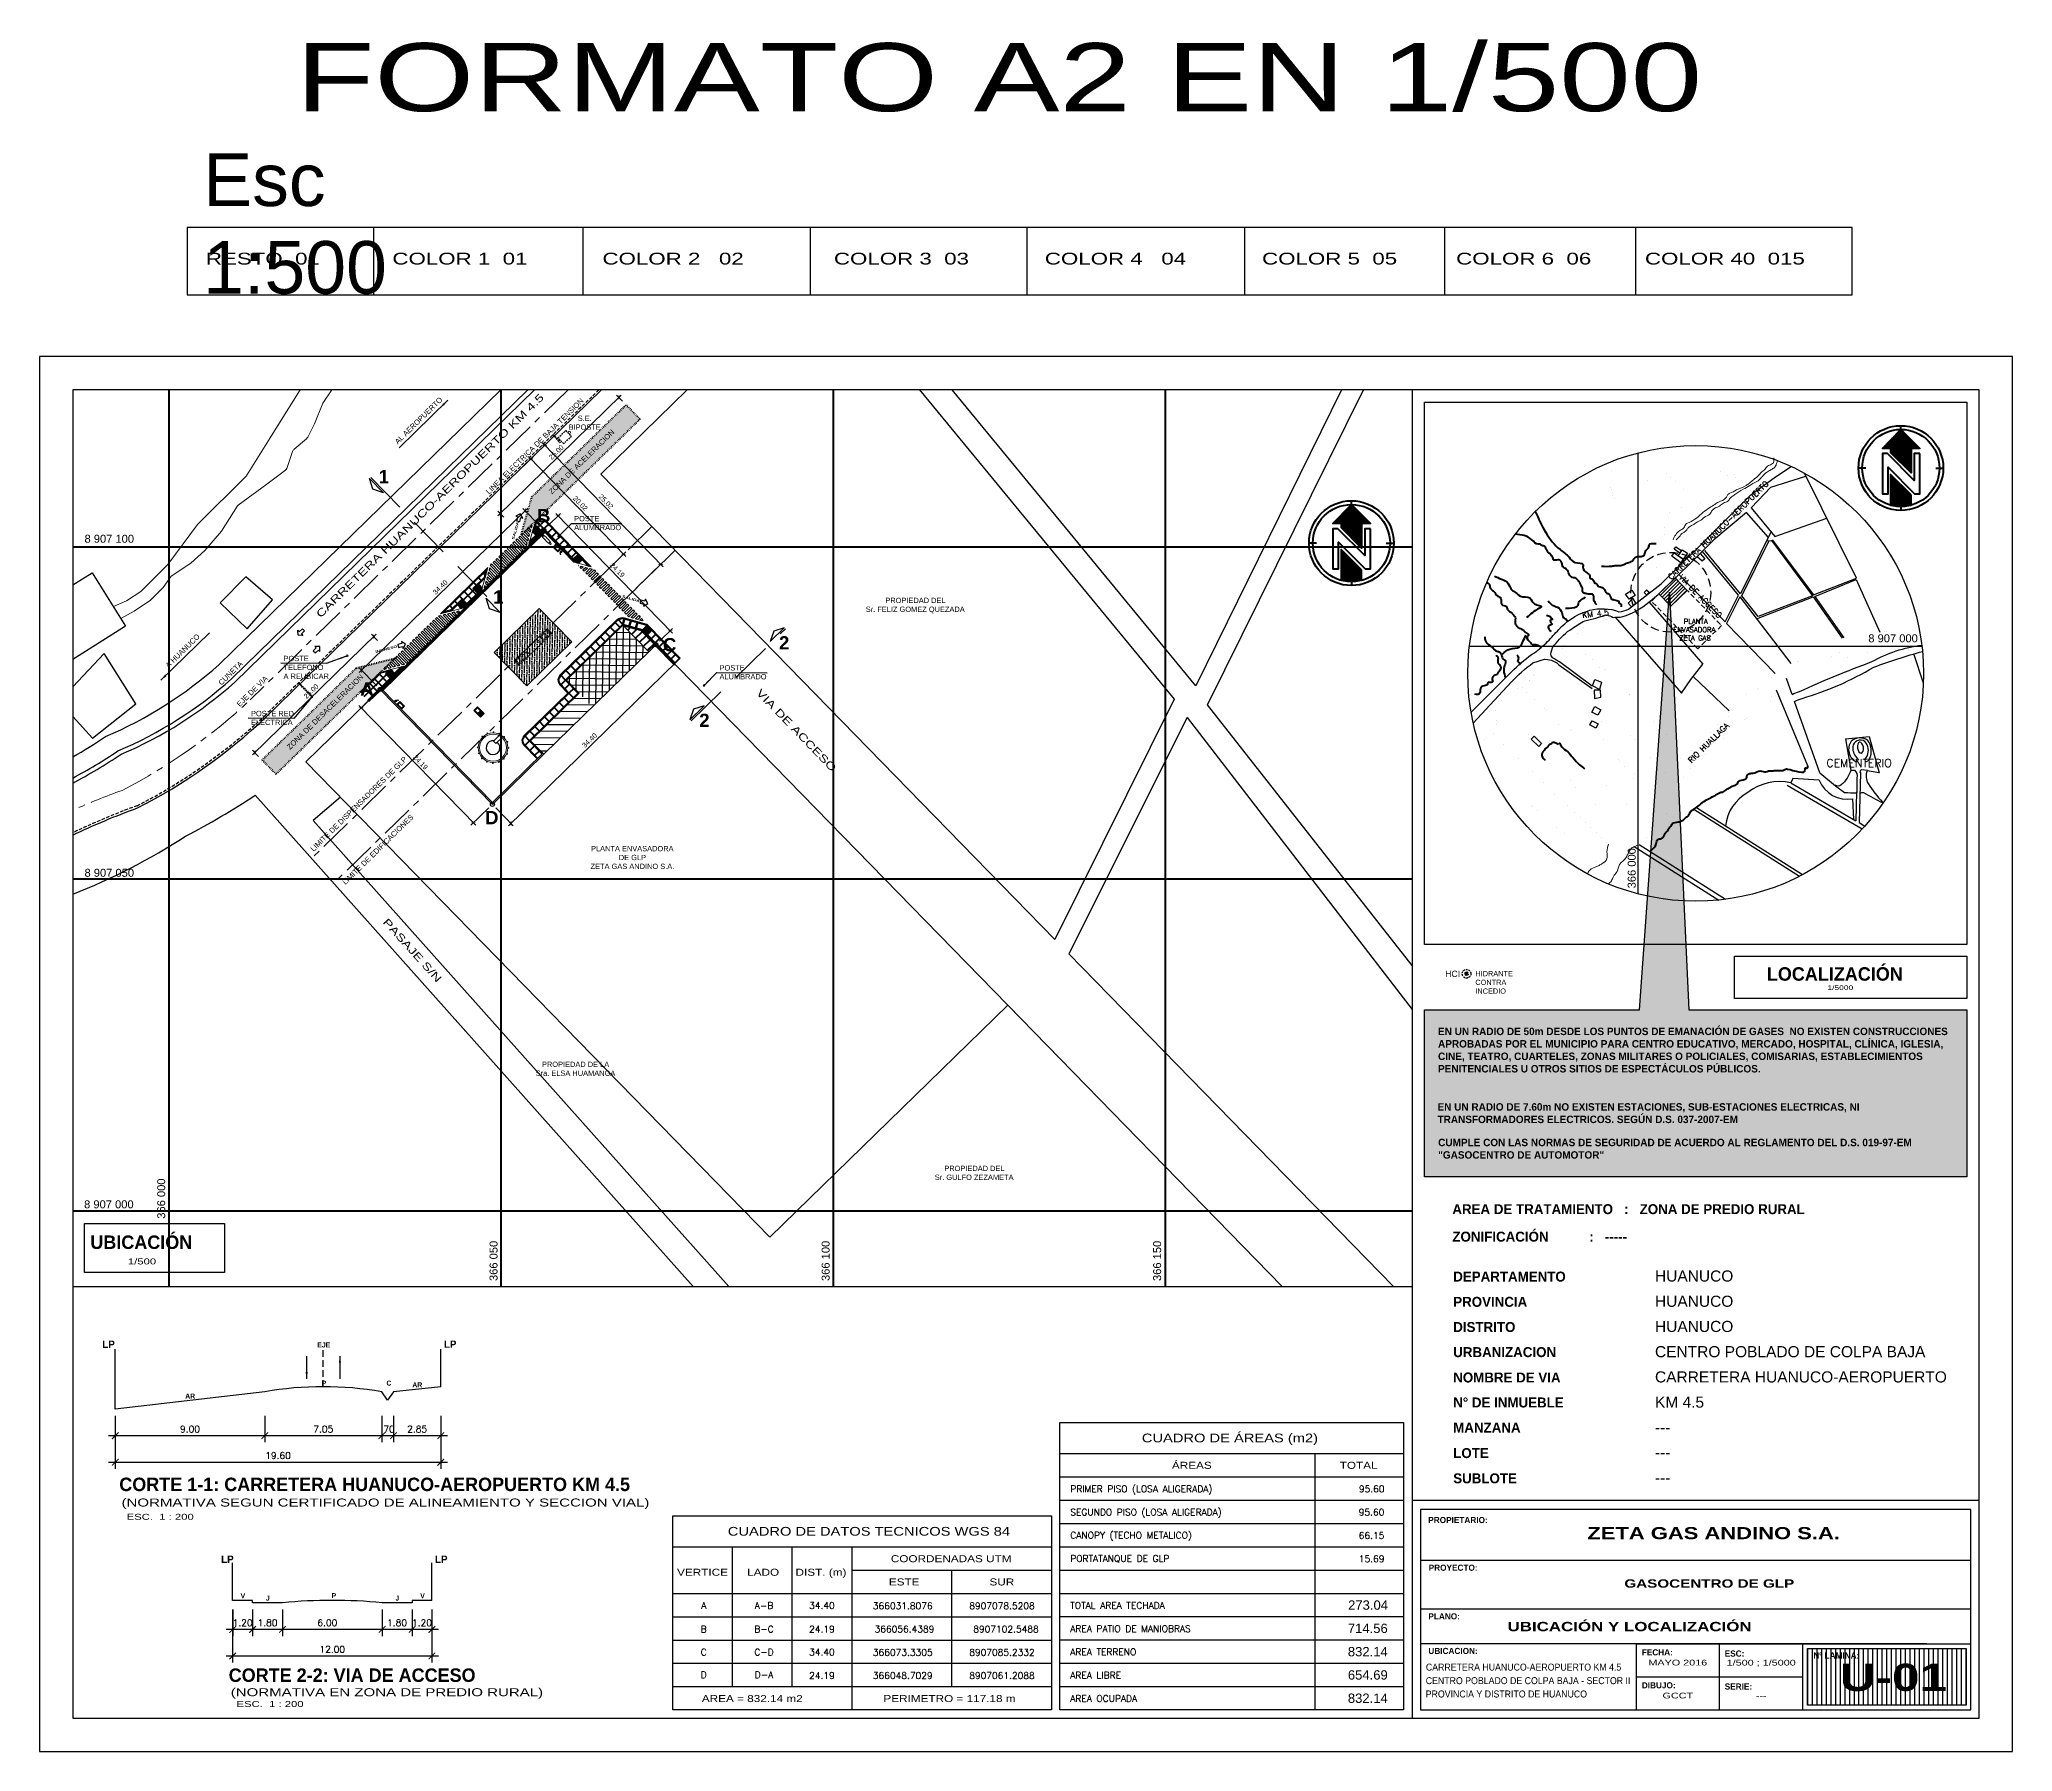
# Model space of a CAD drawing. Header units: millimetres. Extents: x 365981 to 366945, y 8906919 to 8907176.
# Drawn here: x 365980.5 to 366277.5, y 8906918.6 to 8907176.4 of the extents above; entities that cross this region are included whole.
import ezdxf
from ezdxf.enums import TextEntityAlignment as Align

# ---------------------------------------------------------------- set-up
doc = ezdxf.new("R2010")
doc.units = ezdxf.units.MM
for name, pattern in [('CENTER', [2, 1.25, -0.25, 0.25, -0.25]), ('DASHED2', [0.375, 0.25, -0.125]), ('DOT2', [3.175, 0, -3.175]), ('HIDDEN', [0.375, 0.25, -0.125])]:
    doc.linetypes.add(name, pattern=pattern)
for name, color, linetype, lineweight in [('005', 8, 'Continuous', 80), ('02', 2, 'Continuous', 20), ('MURO 2', 4, 'Continuous', 30), ('muro02', 3, 'Continuous', 18)]:
    doc.layers.add(name, color=color, linetype=linetype, lineweight=lineweight)
for name, color, linetype in [('01', 1, 'Continuous'), ('015', 40, 'Continuous'), ('015 texto', 40, 'Continuous'), ('02 texto', 2, 'Continuous'), ('03', 3, 'Continuous'), ('04', 4, 'Continuous'), ('05', 5, 'Continuous'), ('06', 6, 'Continuous'), ('1TEXTO-03', 7, 'Continuous'), ('AMBIENTES', 3, 'Continuous'), ('COTAS', 254, 'Continuous'), ('PROYECCIONES', 40, 'DASHED2'), ('VERTICES', 3, 'Continuous')]:
    doc.layers.add(name, color=color, linetype=linetype)
doc.styles.add('BRITAN', font='', dxfattribs={"height": 0.07})
doc.styles.add('DIMTXT', font='arial.ttf', dxfattribs={"height": 0.3})
doc.styles.add('GRANDE', font='', dxfattribs={"height": 0.3})
doc.styles.add('MONOTXT', font='simplex.shx', dxfattribs={"height": 0.2})
doc.styles.add('pr1', font='romans.shx', dxfattribs={"height": 1})
doc.styles.add('ROMANS', font='arial.ttf', dxfattribs={"height": 0.2})
doc.styles.get("Standard").update_dxf_attribs({"font": 'arial.ttf'})
doc.styles.add('SUB-TITULOS', font='', dxfattribs={"width": 1.3, "height": 1.5})
doc.styles.add('SWIS721THBT', font='', dxfattribs={"height": 0.75})
doc.styles.add('TEXTOS-GENERALES', font='', dxfattribs={"width": 1.3, "height": 0.2})
doc.styles.add('TITLEINFO', font='arial.ttf', dxfattribs={"height": 0.2})
doc.styles.add('VERTICES', font='sanssb__.ttf')
doc.styles.get('BRITAN').set_extended_font_data('Britannic Bold', bold=True)
doc.styles.get('GRANDE').set_extended_font_data('Copperplate Gothic Bold', bold=True)
doc.styles.get('SUB-TITULOS').set_extended_font_data('Arial', bold=True)
doc.styles.get('SWIS721THBT').set_extended_font_data('Swis721 Th BT')
doc.styles.get('TEXTOS-GENERALES').set_extended_font_data('Arial', bold=True)
doc.dimstyles.new('COTA UBIC', dxfattribs={"dimscale": 0.5, "dimtxt": 3, "dimasz": 1, "dimexe": 1, "dimexo": 1.5, "dimtad": 1, "dimzin": 4, "dimdsep": 46, "dimtxsty": 'SWIS721THBT', "dimblk1": 'ARCHTICK', "dimblk2": 'ARCHTICK', "dimsah": 1, "dimcen": 2.5, "dimdle": 1, "dimclrt": 3, "dimadec": 0, "dimazin": 0, "dimtfac": 1, "dimtmove": 2, "dimatfit": 0, "dimldrblk": 'ARCHTICK', "dimfxl": 1, "dimtolj": 1, "dimtzin": 0, "dimarcsym": 0})
doc.dimstyles.new('PARAPLANTA100', dxfattribs={"dimscale": 0.1, "dimtxt": 1.25, "dimasz": 1, "dimexe": 1, "dimexo": 1.5, "dimtad": 1, "dimzin": 4, "dimdsep": 46, "dimtxsty": 'ROMANS', "dimblk": 'ARCHTICK', "dimcen": 2.5, "dimdle": 1, "dimclrt": 2, "dimadec": 0, "dimazin": 0, "dimtfac": 1, "dimtmove": 2, "dimatfit": 3, "dimldrblk": 'ARCHTICK', "dimfxl": 1, "dimtolj": 1, "dimtzin": 0, "dimarcsym": 0})
doc.dimstyles.new('prueba 200', dxfattribs={"dimtxt": 1, "dimasz": 1, "dimexe": 1, "dimexo": 1, "dimgap": 0.5, "dimtad": 1, "dimlfac": 0.4, "dimzin": 4, "dimdsep": 46, "dimtxsty": 'pr1', "dimblk": 'ARCHTICK', "dimcen": 1.75, "dimdle": 1, "dimclrd": 40, "dimclre": 40, "dimclrt": 3, "dimadec": 0, "dimazin": 3, "dimtfac": 1, "dimtmove": 0, "dimatfit": 2, "dimfxl": 1, "dimarcsym": 0})
doc.dimstyles.get("Standard").update_dxf_attribs({"dimtxt": 0.18, "dimasz": 0.18, "dimexe": 0.18, "dimexo": 0.0625, "dimgap": 0.09, "dimtad": 0, "dimtih": 1, "dimtoh": 1, "dimdec": 4, "dimzin": 0, "dimdsep": 46, "dimtxsty": 'Standard', "dimcen": 0.09, "dimadec": 0, "dimazin": 0, "dimtfac": 1, "dimtdec": 4, "dimtofl": 0, "dimtmove": 0, "dimatfit": 3, "dimfxl": 1, "dimtolj": 1, "dimtzin": 0, "dimarcsym": 0})
pattern_1 = [(37.5, (139171.36633, 722722.1567), (-0.015748339527, 0.481705942253), [0, -0.38, 0, -0.425, 0, -0.40625]), (7.5, (139171.3663, 722722.1567), (0.442444176317, 0.705536516307), [0, -0.205, 0, -0.3425, 0, -0.13125]), (327.5, (139171.05883, 722722.1567), (0.778535465438, 0.001414763384), [0, -0.125, 0, -0.45, 0, -0.5875]), (317.5, (139171.0588, 722722.1567), (0.751531651143, 0.219418891234), [0, -0.0625, 0, -0.295, 0, -0.3375])]

msp = doc.modelspace()

# ---------------------------------------------------------------- texts
at = {"ltscale": 0.015, "style": 'ROMANS', "width": 1.35}
msp.add_text('RESTO  01', height=1.7798, dxfattribs=at).set_placement((366005.576, 8907142.473))
for s, p in [('8 907 100', (365994.765, 8907100.234)), ('8 907 050', (365994.765, 8907049.948)), ('8 907 000', (365994.703, 8907000.041))]:
    msp.add_text(s, height=1.2).set_placement(p, align=Align.BOTTOM_RIGHT)
at = {"ltscale": 0.015}
for s, height, style, p in [(' 8 907 000 ', 1.2, 'DIMTXT', (366255.348, 8907085.605)), ('HCI', 0.9375, 'DIMTXT', (366192.12, 8907035.23)), ('PROPIETARIO:', 0.92669, 'BRITAN', (366189.578, 8906953.012)), ('PROPIETARIO:', 0.92669, 'BRITAN', (366189.578, 8906953.012)), ('PROYECTO:', 0.9267, 'BRITAN', (366189.641, 8906945.833)), ('PROYECTO:', 0.9267, 'BRITAN', (366189.641, 8906945.833)), ('PLANO:', 0.9267, 'BRITAN', (366189.595, 8906938.512)), ('UBICACION:', 0.9267, 'BRITAN', (366189.595, 8906933.3)), ('FECHA:', 0.9267, 'BRITAN', (366221.721, 8906933.095)), ('ESC:', 0.9267, 'BRITAN', (366234.201, 8906932.91)), ('Nº LAMINA:', 0.9267, 'BRITAN', (366247.545, 8906932.62)), ('DIBUJO:', 0.9267, 'BRITAN', (366221.721, 8906928.131)), ('SERIE:', 0.9267, 'BRITAN', (366234.201, 8906927.946))]:
    msp.add_text(s, height=height, dxfattribs=dict(at, style=style)).set_placement(p)
for s, p in [('366 000', (366221.16, 8907048.563)), ('366 000', (365999.815, 8906998.831)), ('366 050', (366049.84, 8906989.453)), ('366 100', (366099.824, 8906989.453)), ('366 150', (366149.725, 8906989.453))]:
    msp.add_text(s, height=1.2, rotation=90).set_placement(p, align=Align.BOTTOM_LEFT)
at = {"ltscale": 0.015, "insert": (366005.176, 8907159.192), "char_height": 7.9102, "width": 0.16706, "attachment_point": 1, "style": 'TITLEINFO'}
msp.add_mtext('Esc 1:500', dxfattribs=at)
at = {"layer": '01', "ltscale": 0.015, "style": 'ROMANS', "width": 1.35}
msp.add_text('COLOR 1  01', height=1.77979, dxfattribs=at).set_placement((366033.653, 8907142.473))
at = {"layer": '015', "ltscale": 0.015, "style": 'ROMANS', "width": 1.35}
msp.add_text('COLOR 40  015', height=1.77979, dxfattribs=at).set_placement((366222.197, 8907142.473))
at = {"layer": '015 texto', "ltscale": 0.015, "style": 'TITLEINFO', "width": 1.35}
for s, height, p in [('MAYO 2016', 0.8619, (366227.141, 8906931.581)), ('1/500 ; 1/5000', 0.86187, (366239.692, 8906931.568)), ('GCCT', 0.8619, (366227.141, 8906926.617)), ('---', 0.8619, (366239.692, 8906926.589))]:
    msp.add_text(s, height=height, dxfattribs=at).set_placement(p, align=Align.CENTER)
at = {"layer": '015 texto', "ltscale": 0.015, "style": 'TITLEINFO', "width": 0.9}
for s, p in [('CENTRO POBLADO DE COLPA BAJA - SECTOR II', (366189.2, 8906928.768)), ('CARRETERA HUANUCO-AEROPUERTO KM 4.5', (366189.22, 8906930.805)), ('PROVINCIA Y DISTRITO DE HUANUCO', (366189.2, 8906926.761))]:
    msp.add_text(s, height=1.05, dxfattribs=at).set_placement(p)
at = {"layer": '02', "ltscale": 0.015, "style": 'ROMANS', "width": 1.35}
msp.add_text('COLOR 2   02', height=1.77979, dxfattribs=at).set_placement((366065.275, 8907142.473))
at = {"layer": '02 texto', "linetype": 'Continuous', "style": 'MONOTXT'}
for s, rotation, p in [('CARRETERA HUANUCO-AEROPUERTO', 44.41682, (366226.161, 8907094.951)), ('VIA DE ACCESO', 314.41682, (366227.235, 8907095.306)), ('KM 4.5', 6.05375, (366212.782, 8907089.264)), ('RIO HUALLAGA', 44.41682, (366229.2, 8907067.364))]:
    msp.add_text(s, height=0.85, rotation=rotation, dxfattribs=at).set_placement(p)
at = {"layer": '02 texto', "color": 2, "ltscale": 0.015, "style": 'ROMANS', "width": 1.35}
for s, height, p in [('1/5000', 0.675, (366249.658, 8907033.275)), ('1/500', 0.9, (365993.843, 8906991.949))]:
    msp.add_text(s, height=height, dxfattribs=at).set_placement(p)
at = {"layer": '02 texto', "ltscale": 0.0175, "style": 'BRITAN'}
for s, height, p in [('AREA DE TRATAMIENTO   :   ZONA DE PREDIO RURAL', 1.50003, (366193.205, 8906999.522)), ('ZONIFICACIÓN           :   -----', 1.50003, (366193.205, 8906995.382)), ('LP', 1.1, (365989.989, 8906979.39)), ('EJE', 0.75, (366022.342, 8906979.454)), ('LP', 1.1, (366041.403, 8906979.399)), ('P', 0.75, (366022.997, 8906973.714)), ('C', 0.75, (366032.76, 8906973.714)), ('AR', 0.75, (366036.656, 8906973.447)), ('AR', 0.75, (366002.469, 8906971.76)), ('LP', 1.1, (366007.879, 8906947.02)), ('LP', 1.1, (366040.073, 8906947.02)), ('V', 0.75, (366010.803, 8906941.682)), ('J', 0.75, (366014.602, 8906941.335)), ('P', 0.75, (366024.497, 8906941.717)), ('J', 0.75, (366034.11, 8906941.335)), ('V', 0.75, (366037.843, 8906941.682))]:
    msp.add_text(s, height=height, dxfattribs=at).set_placement(p)
at = {"layer": '02 texto', "linetype": 'Continuous', "style": 'MONOTXT'}
for s, p in [('PRIMER PISO (LOSA ALIGERADA)', (366135.691, 8906957.652)), ('95.60', (366179.137, 8906957.652)), ('SEGUNDO PISO (LOSA ALIGERADA)', (366135.691, 8906954.146)), ('95.60', (366179.119, 8906954.146)), ('CANOPY (TECHO METALICO)', (366135.691, 8906950.673)), ('66.15', (366179.119, 8906950.64)), ('PORTATANQUE DE GLP', (366135.691, 8906947.167)), ('15.69', (366179.13, 8906947.134)), ('TOTAL AREA TECHADA', (366135.691, 8906940.123)), ('AREA PATIO DE MANIOBRAS', (366135.691, 8906936.617)), ('AREA TERRENO', (366135.691, 8906933.111)), ('AREA LIBRE', (366135.691, 8906929.605)), ('AREA OCUPADA', (366135.691, 8906926.1))]:
    msp.add_text(s, height=1, dxfattribs=at).set_placement(p)
at = {"layer": '02 texto', "ltscale": 0.015, "style": 'TEXTOS-GENERALES', "width": 1.3}
for s, height, p in [('ZETA GAS ANDINO S.A.', 1.82057, (366213.524, 8906950.591)), ('U-01', 4.0963, (366251.538, 8906927.745))]:
    msp.add_text(s, height=height, dxfattribs=at).set_placement(p)
for s, height, p in [(' GASOCENTRO DE GLP', 1.26078, (366231.565, 8906943.287)), ('UBICACIÓN Y LOCALIZACIÓN', 1.40087, (366219.883, 8906936.735))]:
    msp.add_text(s, height=height, dxfattribs=at).set_placement(p, align=Align.CENTER)
at = {"layer": '02 texto', "style": 'MONOTXT'}
for s, p in [('A', (366080.518, 8906939.802)), ('A-B', (366089.593, 8906939.802)), ('34.40', (366098.313, 8906939.802)), ('366031.8076', (366110.469, 8906939.751)), ('8907078.5208', (366125.413, 8906939.751)), ('B', (366080.518, 8906936.251)), ('B-C', (366089.593, 8906936.251)), ('24.19', (366098.313, 8906936.251)), ('366056.4389 ', (366111.072, 8906936.251)), ('8907102.5488', (366126.016, 8906936.251)), ('C', (366080.518, 8906932.792)), ('C-D', (366089.593, 8906932.792)), ('34.40', (366098.313, 8906932.802)), ('366073.3305', (366110.469, 8906932.751)), ('8907085.2332', (366125.413, 8906932.751)), ('D', (366080.518, 8906929.384)), ('D-A', (366089.593, 8906929.384)), ('24.19', (366098.313, 8906929.251)), ('366048.7029', (366110.469, 8906929.251)), ('8907061.2088', (366125.413, 8906929.251))]:
    msp.add_text(s, height=1, dxfattribs=at).set_placement(p, align=Align.BOTTOM_CENTER)
at = {"layer": '02 texto', "ltscale": 0.015, "char_height": 0.8, "attachment_point": 1, "style": 'ROMANS'}
for s, insert, width, rotation in [('AL AEROPUERTO', (366033.927, 8907115.938), 9.85931, 44.5), ('LINEA ELECTRICA DE BAJA TENSION', (366047.646, 8907108.388), 21.10561, 44.5), ('ZONA DE ACELERACION', (366057.112, 8907108.409), 13.36876, 44.5), ('POSTE \\PALUMBRADO', (366061.013, 8907104.621), 6.44556, 360), ('A HUANUCO', (365999.403, 8907082.26), 6.84193, 44.5), ('POSTE\\PTELEFONO\\PA REUBICAR', (366017.264, 8907083.568), 7.47707, 360), ('CUNETA', (366007.365, 8907079.633), 4.83526, 44.5), ('POSTE \\PALUMBRADO', (366082.895, 8907082.16), 6.44556, 360), ('EJE DE VIA', (366010.123, 8907076.418), 6.09943, 44.5), ('POSTE RED\\PELECTRICA', (366012.373, 8907075.284), 6.44556, 360), ('LIMITE DE DISPENSADORES DE GLP', (366021.23, 8907054.6), 20.00836, 44.5), ('LIMITE DE EDIFICACIONES', (366026.033, 8907049.63), 14.48038, 44.5)]:
    msp.add_mtext(s, dxfattribs=dict(at, insert=insert, width=width, rotation=rotation))
for s, insert, width in [('\\pi1.6201;S.E.\\P\\pi0.25117;BIPOSTE', (366059.931, 8907119.731), 5.20466), ('\\pi3.3273;PROPIEDAD DEL\\P\\pi0.37093;Sr. FELIZ GOMEZ QUEZADA', (366104.531, 8907092.311), 15.59588), ('\\pi1.5055;PLANTA ENVASADORA\\P\\pi5.6915;DE GLP\\P\\pi1.4304;ZETA GAS ANDINO S.A.', (366062.048, 8907054.944), 15.34762), ('\\pi1.0826;PROPIEDAD DE LA\\P\\pi0.1331;Sra. ELSA HUAMANGA', (366055.086, 8907022.473), 12.204), ('\\pi1.6313;PROPIEDAD DEL\\P\\pi0.19641;Sr. GULFO ZEZAMETA', (366115.099, 8907006.807), 12.204)]:
    msp.add_mtext(s, dxfattribs=dict(at, insert=insert, width=width))
at = {"layer": '02 texto', "ltscale": 2, "style": 'MONOTXT'}
for s, width, insert, char_height, attachment_point in [('\\pi3.0308;PLANTA\\P\\pi1.4415;ENVASADORA\\P\\pi2.3344;ZETA GAS', 10.20444, (366225.011, 8907089.117), 0.75, 1), ('CEMENTERIO', 11.79814, (366254.435, 8907067.43), 1.2, 5)]:
    msp.add_mtext_dynamic_manual_height_columns(s, width=width, gutter_width=1, heights=[0], dxfattribs=dict(at, insert=insert, char_height=char_height, attachment_point=attachment_point))
at = {"layer": '02 texto', "linetype": 'DOT2', "ltscale": 0.05, "insert": (366017.681, 8907069.961), "char_height": 0.8, "width": 15.56792, "attachment_point": 1, "rotation": 44.5, "style": 'ROMANS'}
msp.add_mtext('ZONA DE DESACELERACION', dxfattribs=at)
at = {"layer": '02 texto', "ltscale": 0.0175, "char_height": 1.125023, "attachment_point": 1, "style": 'BRITAN'}
for s, insert, width in [('EN UN RADIO DE 50m DESDE LOS PUNTOS DE EMANACIÓN DE GASES  NO EXISTEN CONSTRUCCIONES APROBADAS POR EL MUNICIPIO PARA CENTRO EDUCATIVO, MERCADO, HOSPITAL, CLÍNICA, IGLESIA, CINE, TEATRO, CUARTELES, ZONAS MILITARES O POLICIALES, COMISARIAS, ESTABLECIMIENTOS PENITENCIALES U OTROS SITIOS DE ESPECTÁCULOS PÚBLICOS. ', (366191.048, 8907027.598), 77.58477), ('EN UN RADIO DE 7.60m NO EXISTEN ESTACIONES, SUB-ESTACIONES ELECTRICAS, NI TRANSFORMADORES ELECTRICOS. SEGÚN D.S. 037-2007-EM ', (366190.973, 8907016.226), 77.83897), ('CUMPLE CON LAS NORMAS DE SEGURIDAD DE ACUERDO AL REGLAMENTO DEL D.S. 019-97-EM "GASOCENTRO DE AUTOMOTOR"', (366191.066, 8907010.871), 77.75215)]:
    msp.add_mtext(s, dxfattribs=dict(at, insert=insert, width=width))
at = {"layer": '03', "ltscale": 0.015, "style": 'ROMANS', "width": 1.35}
msp.add_text('COLOR 3  03', height=1.77979, dxfattribs=at).set_placement((366100.113, 8907142.473))
at = {"layer": '03', "style": 'SUB-TITULOS', "width": 1.4}
for tag, text, rotation, p in [('SALIDA', 'SALIDA', 74.28966, (366052.351, 8907102.37)), ('SALIDA', 'SALIDA', 344.07965, (366069.531, 8907091.976)), ('INGRESO', 'INGRESO', 14.28966, (366032.777, 8907084.403))]:
    msp.add_attdef(tag, text=text, height=0.375, rotation=rotation, dxfattribs=at).set_placement(p, align=Align.CENTER)
at = {"layer": '04', "ltscale": 0.015, "style": 'ROMANS', "width": 1.35}
msp.add_text('COLOR 4   04', height=1.77979, dxfattribs=at).set_placement((366131.864, 8907142.473))
at = {"layer": '04', "ltscale": 0.015, "style": 'GRANDE'}
for s, p in [('LOCALIZACIÓN', (366240.545, 8907034.665)), ('UBICACIÓN', (365988.185, 8906994.281)), ('CORTE 1-1: CARRETERA HUANUCO-AEROPUERTO KM 4.5', (365992.543, 8906957.829)), ('CORTE 2-2: VIA DE ACCESO', (366009.013, 8906929.107))]:
    msp.add_text(s, height=2.025, dxfattribs=at).set_placement(p)
at = {"layer": '05', "ltscale": 0.015, "style": 'ROMANS', "width": 1.35}
msp.add_text('COLOR 5  05', height=1.77979, dxfattribs=at).set_placement((366164.561, 8907142.473))
at = {"layer": '06', "ltscale": 0.015, "style": 'ROMANS', "width": 1.35}
msp.add_text('COLOR 6  06', height=1.77979, dxfattribs=at).set_placement((366193.777, 8907142.473))
at = {"layer": '1TEXTO-03', "color": 2, "ltscale": 0.015, "style": 'ROMANS', "width": 1.35}
for s, height, p in [('(NORMATIVA SEGUN CERTIFICADO DE ALINEAMIENTO Y SECCION VIAL)', 1.2, (365992.877, 8906955.509)), ('ESC.  1 : 200', 0.9, (365993.655, 8906953.506)), ('(NORMATIVA EN ZONA DE PREDIO RURAL)', 1.2, (366009.319, 8906926.953)), ('ESC.  1 : 200', 0.9, (366010.19, 8906925.325))]:
    msp.add_text(s, height=height, dxfattribs=at).set_placement(p)
at = {"layer": 'AMBIENTES', "ltscale": 0.015, "style": 'TITLEINFO'}
for s, height, width, p in [('FORMATO A2 EN 1/500', 10.25402, 1.35, (366019.121, 8907165.556)), ('CUADRO DE ÁREAS (m2)', 1.31836, 1.2, (366146.463, 8906965.166)), ('ÁREAS', 1.0547, 1.2, (366150.991, 8906961.182)), ('TOTAL', 1.0547, 1.2, (366176.25, 8906961.182)), ('CUADRO DE DATOS TECNICOS WGS 84', 1.31836, 1.2, (366084.14, 8906951.114)), ('COORDENADAS UTM', 1.05469, 1.2, (366108.679, 8906947.124)), ('VERTICE', 1.0547, 1.2, (366076.504, 8906945.083)), ('LADO', 1.0547, 1.2, (366087.056, 8906945.083)), ('DIST. (m)', 1.0547, 1.2, (366094.335, 8906945.083)), ('ESTE', 1.0547, 1.2, (366108.384, 8906943.624)), ('SUR', 1.0547, 1.2, (366123.532, 8906943.624)), ('AREA = 832.14 m2', 1.05469, 1.2, (366080.233, 8906926.069)), ('PERIMETRO = 117.18 m', 1.05469, 1.2, (366107.566, 8906926.069))]:
    msp.add_text(s, height=height, dxfattribs=dict(at, width=width)).set_placement(p)
at = {"layer": 'AMBIENTES', "ltscale": 0.015, "style": 'TITLEINFO', "width": 1.35}
for s, rotation, p in [('CARRETERA HUANUCO-AEROPUERTO KM 4.5', 44.5, (366022.843, 8907089.202)), ('VIA DE ACCESO', 314, (366088.333, 8907077.907)), ('PASAJE S/N', 312, (366032.138, 8907043.418))]:
    msp.add_text(s, height=1.125, rotation=rotation, dxfattribs=at).set_placement(p)
at = {"layer": 'AMBIENTES', "ltscale": 0.015, "style": 'TITLEINFO'}
for s, p in [('273.04', (366183.518, 8906939.969)), ('714.56', (366183.482, 8906936.463)), ('832.14', (366183.482, 8906932.957)), ('654.69', (366183.482, 8906929.452)), ('832.14', (366183.482, 8906925.946))]:
    msp.add_text(s, height=1.4062, dxfattribs=at).set_placement(p, align=Align.RIGHT)
at = {"layer": 'AMBIENTES', "ltscale": 0.015, "insert": (366196.667, 8907036.128), "char_height": 0.79102, "width": 0.0169, "attachment_point": 1, "style": 'TITLEINFO'}
msp.add_mtext('HIDRANTE CONTRA INCEDIO', dxfattribs=at)
at = {"layer": 'VERTICES', "style": 'VERTICES'}
for s, p in [('1', (366032.365, 8907110.545)), ('B', (366056.432, 8907104.665)), ('1', (366049.586, 8907092.404)), ('2', (366092.623, 8907085.54)), ('C', (366075.377, 8907085.245)), ('A', (366029.831, 8907078.59)), ('2', (366080.62, 8907073.872)), ('D', (366048.616, 8907059.214))]:
    msp.add_text(s, height=2, dxfattribs=at).set_placement(p, align=Align.MIDDLE)

# ---------------------------------------------------------------- blocks, each defined once
blk = doc.blocks.new('HIDRANTE')
at = {"layer": '03'}
h = blk.add_hatch(color=256, dxfattribs=at)
edge = h.paths.add_edge_path()
edge.add_arc((0, 0), 0.237, 0, 360)
at = {"layer": '03', "linetype": 'DASHED2'}
for radius in [0.58, 0.237, 0.237]:
    blk.add_circle((0, 0), radius, dxfattribs=at)
blk = doc.blocks.new('DIRECCIONUBIC')
at = {"layer": '02 texto', "ltscale": 0.0175, "style": 'BRITAN'}
for s, p in [('DEPARTAMENTO', (0, 30.37)), ('PROVINCIA', (0, 26.57)), ('DISTRITO', (0, 22.78)), ('URBANIZACION', (0, 19)), ('NOMBRE DE VIA', (0, 15.18)), ('N° DE INMUEBLE ', (0, 11.42)), ('MANZANA', (0, 7.64)), ('LOTE', (0, 3.8)), ('SUBLOTE', (0, 0))]:
    blk.add_text(s, height=1.5, dxfattribs=at).set_placement(p)
at = {"layer": '02 texto', "ltscale": 0.015, "style": 'DIMTXT'}
for tag, p in [('DEPARTAMENTO', (30.37, 30.37)), ('PROVINCIA', (30.37, 26.57)), ('DISTRITO', (30.37, 22.78)), ('URBANIZACION', (30.37, 18.98)), ('CALLE', (30.37, 15.18)), ('NUMERO', (30.37, 11.39)), ('MANZANA', (30.37, 7.59)), ('LOTE', (30.37, 3.8))]:
    blk.add_attdef(tag, p, '', height=1.67, dxfattribs=at)
at = {"layer": '02 texto', "ltscale": 2, "style": 'DIMTXT'}
blk.add_attdef('SUBLOTE', (30.37, 0), '', height=1.67, dxfattribs=at)
blk = doc.blocks.new('_ArchTick')
at = {"color": 0, "linetype": 'ByBlock', "const_width": 0.15}
blk.add_lwpolyline([(-0.5, -0.5), (0.5, 0.5)], dxfattribs=at)
blk = doc.blocks.new('*D7')
at = {"layer": 'COTAS', "color": 40, "lineweight": -2, "transparency": 16777216}
for p, q in [((366009.61, 8906940.01), (366009.61, 8906936.01)), ((366012.61, 8906940.01), (366012.61, 8906936.01)), ((366013.61, 8906937.01), (366008.61, 8906937.01))]:
    blk.add_line(p, q, dxfattribs=at)
at = {"layer": 'Defpoints', "color": 0, "transparency": 16777216}
for p in [(366009.61, 8906941.01), (366012.61, 8906941.01), (366009.61, 8906937.01)]:
    blk.add_point(p, dxfattribs=at)
at = {"layer": 'COTAS', "color": 40, "lineweight": -2, "transparency": 16777216, "rotation": 180}
blk.add_blockref('_ArchTick', (366009.61, 8906937.01), dxfattribs=at)
at = {"layer": 'COTAS', "color": 40, "lineweight": -2, "transparency": 16777216}
blk.add_blockref('_ArchTick', (366012.61, 8906937.01), dxfattribs=at)
at = {"layer": 'COTAS', "color": 3, "transparency": 16777216, "insert": (366011.11, 8906938.01), "char_height": 1, "attachment_point": 5, "style": 'pr1'}
blk.add_mtext('1.20', dxfattribs=at)
blk = doc.blocks.new('*D9')
at = {"layer": 'COTAS', "color": 40, "lineweight": -2, "transparency": 16777216}
for p, q in [((366017.11, 8906940.01), (366017.11, 8906936.01)), ((366032.11, 8906940.01), (366032.11, 8906936.01)), ((366033.11, 8906937.01), (366016.11, 8906937.01))]:
    blk.add_line(p, q, dxfattribs=at)
at = {"layer": 'Defpoints', "color": 0, "transparency": 16777216}
for p in [(366017.11, 8906941.01), (366032.11, 8906941.01), (366017.11, 8906937.01)]:
    blk.add_point(p, dxfattribs=at)
at = {"layer": 'COTAS', "color": 40, "lineweight": -2, "transparency": 16777216, "rotation": 180}
blk.add_blockref('_ArchTick', (366017.11, 8906937.01), dxfattribs=at)
at = {"layer": 'COTAS', "color": 40, "lineweight": -2, "transparency": 16777216}
blk.add_blockref('_ArchTick', (366032.11, 8906937.01), dxfattribs=at)
at = {"layer": 'COTAS', "color": 3, "transparency": 16777216, "insert": (366023.86, 8906938.01), "char_height": 1, "attachment_point": 5, "style": 'pr1'}
blk.add_mtext('6.00', dxfattribs=at)
blk = doc.blocks.new('*D10')
at = {"layer": 'COTAS', "color": 40, "lineweight": -2, "transparency": 16777216}
for p, q in [((366032.11, 8906940.01), (366032.11, 8906936.01)), ((366036.61, 8906940.01), (366036.61, 8906936.01)), ((366037.61, 8906937.01), (366031.11, 8906937.01))]:
    blk.add_line(p, q, dxfattribs=at)
at = {"layer": 'Defpoints', "color": 0, "transparency": 16777216}
for p in [(366032.11, 8906941.01), (366036.61, 8906941.01), (366032.11, 8906937.01)]:
    blk.add_point(p, dxfattribs=at)
at = {"layer": 'COTAS', "color": 40, "lineweight": -2, "transparency": 16777216, "rotation": 180}
blk.add_blockref('_ArchTick', (366032.11, 8906937.01), dxfattribs=at)
at = {"layer": 'COTAS', "color": 40, "lineweight": -2, "transparency": 16777216}
blk.add_blockref('_ArchTick', (366036.61, 8906937.01), dxfattribs=at)
at = {"layer": 'COTAS', "color": 3, "transparency": 16777216, "insert": (366034.36, 8906938.01), "char_height": 1, "attachment_point": 5, "style": 'pr1'}
blk.add_mtext('1.80', dxfattribs=at)
blk = doc.blocks.new('*D11')
at = {"layer": 'COTAS', "color": 40, "lineweight": -2, "transparency": 16777216}
for p, q in [((366036.61, 8906940.01), (366036.61, 8906936.01)), ((366039.61, 8906940.01), (366039.61, 8906936.01)), ((366040.61, 8906937.01), (366035.61, 8906937.01))]:
    blk.add_line(p, q, dxfattribs=at)
at = {"layer": 'Defpoints', "color": 0, "transparency": 16777216}
for p in [(366036.61, 8906941.01), (366039.61, 8906941.01), (366036.61, 8906937.01)]:
    blk.add_point(p, dxfattribs=at)
at = {"layer": 'COTAS', "color": 40, "lineweight": -2, "transparency": 16777216, "rotation": 180}
blk.add_blockref('_ArchTick', (366036.61, 8906937.01), dxfattribs=at)
at = {"layer": 'COTAS', "color": 40, "lineweight": -2, "transparency": 16777216}
blk.add_blockref('_ArchTick', (366039.61, 8906937.01), dxfattribs=at)
at = {"layer": 'COTAS', "color": 3, "transparency": 16777216, "insert": (366038.11, 8906938.01), "char_height": 1, "attachment_point": 5, "style": 'pr1'}
blk.add_mtext('1.20', dxfattribs=at)
blk = doc.blocks.new('*D12')
at = {"layer": 'COTAS', "color": 40, "lineweight": -2, "transparency": 16777216}
for p, q in [((366012.61, 8906940.01), (366012.61, 8906936.01)), ((366017.11, 8906940.01), (366017.11, 8906936.01)), ((366018.11, 8906937.01), (366011.61, 8906937.01))]:
    blk.add_line(p, q, dxfattribs=at)
at = {"layer": 'Defpoints', "color": 0, "transparency": 16777216}
for p in [(366012.61, 8906941.01), (366017.11, 8906941.01), (366012.61, 8906937.01)]:
    blk.add_point(p, dxfattribs=at)
at = {"layer": 'COTAS', "color": 40, "lineweight": -2, "transparency": 16777216, "rotation": 180}
blk.add_blockref('_ArchTick', (366012.61, 8906937.01), dxfattribs=at)
at = {"layer": 'COTAS', "color": 40, "lineweight": -2, "transparency": 16777216}
blk.add_blockref('_ArchTick', (366017.11, 8906937.01), dxfattribs=at)
at = {"layer": 'COTAS', "color": 3, "transparency": 16777216, "insert": (366014.86, 8906938.01), "char_height": 1, "attachment_point": 5, "style": 'pr1'}
blk.add_mtext('1.80', dxfattribs=at)
blk = doc.blocks.new('*D13')
at = {"layer": 'COTAS', "color": 40, "lineweight": -2, "transparency": 16777216}
for p, q in [((365991.94, 8906969.17), (365991.94, 8906965.17)), ((366014.44, 8906969.17), (366014.44, 8906965.17)), ((366015.44, 8906966.17), (365990.94, 8906966.17))]:
    blk.add_line(p, q, dxfattribs=at)
at = {"layer": 'Defpoints', "color": 0, "transparency": 16777216}
for p in [(365991.94, 8906970.17), (366014.44, 8906970.17), (365991.94, 8906966.17)]:
    blk.add_point(p, dxfattribs=at)
at = {"layer": 'COTAS', "color": 40, "lineweight": -2, "transparency": 16777216, "rotation": 180}
blk.add_blockref('_ArchTick', (365991.94, 8906966.17), dxfattribs=at)
at = {"layer": 'COTAS', "color": 40, "lineweight": -2, "transparency": 16777216}
blk.add_blockref('_ArchTick', (366014.44, 8906966.17), dxfattribs=at)
at = {"layer": 'COTAS', "color": 3, "transparency": 16777216, "insert": (366003.19, 8906967.17), "char_height": 1, "attachment_point": 5, "style": 'pr1'}
blk.add_mtext('9.00', dxfattribs=at)
blk = doc.blocks.new('*D15')
at = {"layer": 'COTAS', "color": 40, "lineweight": -2, "transparency": 16777216}
for p, q in [((366033.81, 8906969.17), (366033.81, 8906965.17)), ((366040.94, 8906969.17), (366040.94, 8906965.17)), ((366041.94, 8906966.17), (366032.81, 8906966.17))]:
    blk.add_line(p, q, dxfattribs=at)
at = {"layer": 'Defpoints', "color": 0, "transparency": 16777216}
for p in [(366033.81, 8906970.17), (366040.94, 8906970.17), (366033.81, 8906966.17)]:
    blk.add_point(p, dxfattribs=at)
at = {"layer": 'COTAS', "color": 40, "lineweight": -2, "transparency": 16777216, "rotation": 180}
blk.add_blockref('_ArchTick', (366033.81, 8906966.17), dxfattribs=at)
at = {"layer": 'COTAS', "color": 40, "lineweight": -2, "transparency": 16777216}
blk.add_blockref('_ArchTick', (366040.94, 8906966.17), dxfattribs=at)
at = {"layer": 'COTAS', "color": 3, "transparency": 16777216, "insert": (366037.38, 8906967.17), "char_height": 1, "attachment_point": 5, "style": 'pr1'}
blk.add_mtext('2.85', dxfattribs=at)
blk = doc.blocks.new('*D16')
at = {"layer": 'COTAS', "color": 40, "lineweight": -2, "transparency": 16777216}
for p, q in [((366014.44, 8906969.17), (366014.44, 8906965.17)), ((366032.06, 8906969.17), (366032.06, 8906965.17)), ((366033.06, 8906966.17), (366013.44, 8906966.17))]:
    blk.add_line(p, q, dxfattribs=at)
at = {"layer": 'Defpoints', "color": 0, "transparency": 16777216}
for p in [(366014.44, 8906970.17), (366032.06, 8906970.17), (366014.44, 8906966.17)]:
    blk.add_point(p, dxfattribs=at)
at = {"layer": 'COTAS', "color": 40, "lineweight": -2, "transparency": 16777216, "rotation": 180}
blk.add_blockref('_ArchTick', (366014.44, 8906966.17), dxfattribs=at)
at = {"layer": 'COTAS', "color": 40, "lineweight": -2, "transparency": 16777216}
blk.add_blockref('_ArchTick', (366032.06, 8906966.17), dxfattribs=at)
at = {"layer": 'COTAS', "color": 3, "transparency": 16777216, "insert": (366023.25, 8906967.17), "char_height": 1, "attachment_point": 5, "style": 'pr1'}
blk.add_mtext('7.05', dxfattribs=at)
blk = doc.blocks.new('*D17')
at = {"layer": 'COTAS', "color": 40, "lineweight": -2, "transparency": 16777216}
for p, q in [((366032.06, 8906969.17), (366032.06, 8906965.17)), ((366033.81, 8906969.17), (366033.81, 8906965.17)), ((366034.81, 8906966.17), (366031.06, 8906966.17))]:
    blk.add_line(p, q, dxfattribs=at)
at = {"layer": 'Defpoints', "color": 0, "transparency": 16777216}
for p in [(366032.06, 8906970.17), (366033.81, 8906970.17), (366032.06, 8906966.17)]:
    blk.add_point(p, dxfattribs=at)
at = {"layer": 'COTAS', "color": 40, "lineweight": -2, "transparency": 16777216, "rotation": 180}
blk.add_blockref('_ArchTick', (366032.06, 8906966.17), dxfattribs=at)
at = {"layer": 'COTAS', "color": 40, "lineweight": -2, "transparency": 16777216}
blk.add_blockref('_ArchTick', (366033.81, 8906966.17), dxfattribs=at)
at = {"layer": 'COTAS', "color": 3, "transparency": 16777216, "insert": (366032.94, 8906967.17), "char_height": 1, "attachment_point": 5, "style": 'pr1'}
blk.add_mtext('.70', dxfattribs=at)
blk = doc.blocks.new('NORTEJ')
h = blk.add_hatch()
h.set_pattern_fill('ANSI31', color=4, scale=2.25, angle=45, style=0)
h.set_pattern_definition([(90, (-680.65797, 86.11223), (-0.28125, 4e-17), [])])
h.paths.add_polyline_path([(0, 12.2), (-2.78, 9.34), (-1.54, 9.34), (-1.54, 8.72), (1.54, 5.65), (1.54, 9.34), (2.85, 9.34)])
h.paths.add_polyline_path([(-1.54, 5.43), (-1.54, 0.8), (1.54, 0.8), (1.54, 2.35)])
at = {"color": 6}
for p, q in [((0, 12.2), (0, 12.76)), ((-5.25, 6.38), (-6.38, 6.38)), ((5.25, 6.38), (6.38, 6.38)), ((0, 0.57), (0, 0))]:
    blk.add_line(p, q, dxfattribs=at)
blk.add_lwpolyline([(-1.54, 9.34), (-2.78, 9.34), (0, 12.2), (2.85, 9.34), (1.54, 9.34), (1.54, 5.65), (-1.54, 8.72)], dxfattribs=at)
at = {"color": 5}
blk.add_lwpolyline([(2.85, 8.56), (2.03, 8.56), (2.03, 4.5), (-2.03, 8.56), (-2.78, 8.56), (-2.78, 2.5), (-1.93, 2.5), (-1.93, 6.51), (2.08, 2.5), (2.85, 2.5)], close=True, dxfattribs=at)
at = {"color": 6}
blk.add_lwpolyline([(1.54, 2.35), (-1.54, 5.43), (-1.54, 0.8), (1.54, 0.8)], close=True, dxfattribs=at)
blk.add_circle((0, 6.38), 6.38, dxfattribs=at)
at = {"color": 4}
blk.add_circle((0, 6.38), 5.81, dxfattribs=at)
blk = doc.blocks.new('*D25')
at = {"layer": 'COTAS', "color": 0, "lineweight": -2, "ltscale": 2, "transparency": 16777216}
for p, q in [((366052.84, 8907111.61), (366054.82, 8907113.54)), ((366068.79, 8907098.51), (366054.12, 8907113.55)), ((366066.82, 8907097.28), (366068.8, 8907099.21))]:
    blk.add_line(p, q, dxfattribs=at)
at = {"layer": 'Defpoints', "color": 0, "ltscale": 2, "transparency": 16777216}
for p in [(366054.46, 8907113.2), (366052.3, 8907111.09), (366066.28, 8907096.76)]:
    blk.add_point(p, dxfattribs=at)
at = {"layer": 'COTAS', "color": 0, "lineweight": -2, "ltscale": 2, "transparency": 16777216, "xscale": 0.5, "yscale": 0.5, "zscale": 0.5}
for p, rotation in [((366054.46, 8907113.2), 134.2896569517752), ((366068.44, 8907098.87), 314.2896569517752)]:
    blk.add_blockref('_ArchTick', p, dxfattribs=dict(at, rotation=rotation))
at = {"layer": 'COTAS', "color": 3, "ltscale": 2, "transparency": 16777216, "insert": (366061.95, 8907106.51), "char_height": 0.75, "attachment_point": 5, "rotation": 314.2897, "style": 'SWIS721THBT'}
blk.add_mtext('\\A1;20.02', dxfattribs=at)
blk = doc.blocks.new('*D22')
at = {"layer": 'COTAS', "color": 0, "lineweight": -2, "ltscale": 2, "transparency": 16777216}
for p, q in [((366052.84, 8907111.61), (366056.94, 8907115.61)), ((366074.4, 8907096.99), (366056.23, 8907115.62)), ((366070.31, 8907093.7), (366074.41, 8907097.7))]:
    blk.add_line(p, q, dxfattribs=at)
at = {"layer": 'Defpoints', "color": 0, "ltscale": 2, "transparency": 16777216}
for p in [(366056.58, 8907115.26), (366052.3, 8907111.09), (366069.77, 8907093.18)]:
    blk.add_point(p, dxfattribs=at)
at = {"layer": 'COTAS', "color": 0, "lineweight": -2, "ltscale": 2, "transparency": 16777216, "xscale": 0.5, "yscale": 0.5, "zscale": 0.5}
for p, rotation in [((366056.58, 8907115.26), 134.289656952135), ((366074.05, 8907097.35), 314.289656952135)]:
    blk.add_blockref('_ArchTick', p, dxfattribs=dict(at, rotation=rotation))
at = {"layer": 'COTAS', "color": 3, "ltscale": 2, "transparency": 16777216, "insert": (366065.81, 8907106.78), "char_height": 0.75, "attachment_point": 5, "rotation": 314.2897, "style": 'SWIS721THBT'}
blk.add_mtext('\\A1;25.02', dxfattribs=at)
blk = doc.blocks.new('*D23')
at = {"layer": 'COTAS', "color": 0, "lineweight": -2, "ltscale": 2, "transparency": 16777216}
for p, q in [((366049.5, 8907104.65), (366068.11, 8907122.81)), ((366068.31, 8907121.88), (366067.4, 8907122.82)), ((366050.42, 8907104.43), (366049.51, 8907105.36))]:
    blk.add_line(p, q, dxfattribs=at)
at = {"layer": 'Defpoints', "color": 0, "ltscale": 2, "transparency": 16777216}
for p in [(366067.75, 8907122.46), (366068.84, 8907121.35), (366050.94, 8907103.89)]:
    blk.add_point(p, dxfattribs=at)
at = {"layer": 'COTAS', "color": 0, "lineweight": -2, "ltscale": 2, "transparency": 16777216, "xscale": 0.5, "yscale": 0.5, "zscale": 0.5}
for p, rotation in [((366067.75, 8907122.46), 44.28965695500136), ((366049.86, 8907105), 224.2896569550014)]:
    blk.add_blockref('_ArchTick', p, dxfattribs=dict(at, rotation=rotation))
at = {"layer": 'COTAS', "color": 3, "ltscale": 2, "transparency": 16777216, "insert": (366058.32, 8907114.22), "char_height": 0.75, "attachment_point": 5, "rotation": 44.2897, "style": 'SWIS721THBT'}
blk.add_mtext('\\A1;25.00', dxfattribs=at)
blk = doc.blocks.new('*D24')
at = {"layer": 'COTAS', "color": 0, "lineweight": -2, "ltscale": 2, "transparency": 16777216}
for p, q in [((366012.6, 8907068.66), (366031.21, 8907086.81)), ((366031.41, 8907085.89), (366030.5, 8907086.82)), ((366013.52, 8907068.43), (366012.61, 8907069.36))]:
    blk.add_line(p, q, dxfattribs=at)
at = {"layer": 'Defpoints', "color": 0, "ltscale": 2, "transparency": 16777216}
for p in [(366030.85, 8907086.46), (366031.94, 8907085.35), (366014.04, 8907067.89)]:
    blk.add_point(p, dxfattribs=at)
at = {"layer": 'COTAS', "color": 0, "lineweight": -2, "ltscale": 2, "transparency": 16777216, "xscale": 0.5, "yscale": 0.5, "zscale": 0.5}
for p, rotation in [((366030.85, 8907086.46), 44.28965695500136), ((366012.96, 8907069.01), 224.2896569550014)]:
    blk.add_blockref('_ArchTick', p, dxfattribs=dict(at, rotation=rotation))
at = {"layer": 'COTAS', "color": 3, "ltscale": 2, "transparency": 16777216, "insert": (366021.42, 8907078.23), "char_height": 0.75, "attachment_point": 5, "rotation": 44.2897, "style": 'SWIS721THBT'}
blk.add_mtext('\\A1;25.00', dxfattribs=at)
blk = doc.blocks.new('TRANSFEREGLP')
at = {"layer": '01'}
for p, q in [((0.65, 0.3), (0.65, -0.3)), ((0.67, 0.3), (0.67, -0.3)), ((0.7, 0.3), (0.7, -0.3)), ((0.72, 0.3), (0.72, -0.3)), ((0.75, 0.3), (0.75, -0.3)), ((0.78, 0.3), (0.78, -0.3)), ((0.8, 0.3), (0.8, -0.3)), ((0.83, 0.3), (0.83, -0.3)), ((0.85, 0.3), (0.85, -0.3)), ((0.88, 0.3), (0.88, -0.3)), ((0.9, 0.3), (0.9, -0.3)), ((0.93, 0.3), (0.93, -0.3)), ((0.95, 0.3), (0.95, -0.3)), ((0.98, 0.3), (0.98, -0.3)), ((1, 0.3), (1, -0.3)), ((1.03, 0.3), (1.03, -0.3)), ((1.05, 0.3), (1.05, -0.3)), ((1.08, 0.3), (1.08, -0.3)), ((1.1, 0.3), (1.1, -0.3)), ((1.13, 0.3), (1.13, -0.3)), ((1.15, 0.3), (1.15, -0.3)), ((1.18, 0.3), (1.18, -0.3)), ((1.2, 0.3), (1.2, -0.3)), ((1.23, 0.3), (1.23, -0.3))]:
    blk.add_line(p, q, dxfattribs=at)
for points in [[(1.35, 0.4), (-0.05, 0.4), (-0.05, -0.4), (1.35, -0.4)], [(1.3, 0.35), (0, 0.35), (0, -0.35), (1.3, -0.35)], [(1.25, 0.3), (0.05, 0.3), (0.05, -0.3), (1.25, -0.3)]]:
    blk.add_lwpolyline(points, close=True, dxfattribs=at)
blk = doc.blocks.new('*D18')
at = {"layer": 'COTAS', "color": 0, "lineweight": -2, "ltscale": 2, "transparency": 16777216}
for p, q in [((366028.66, 8907081.04), (366054, 8907105.76)), ((366055.92, 8907103.09), (366053.3, 8907105.77)), ((366031.29, 8907079.06), (366028.67, 8907081.75))]:
    blk.add_line(p, q, dxfattribs=at)
at = {"layer": 'Defpoints', "color": 0, "ltscale": 2, "transparency": 16777216}
for p in [(366053.65, 8907105.41), (366056.44, 8907102.55), (366031.81, 8907078.52)]:
    blk.add_point(p, dxfattribs=at)
at = {"layer": 'COTAS', "color": 0, "lineweight": -2, "ltscale": 2, "transparency": 16777216, "xscale": 0.5, "yscale": 0.5, "zscale": 0.5}
for p, rotation in [((366053.65, 8907105.41), 44.28965694932911), ((366029.02, 8907081.39), 224.2896569493291)]:
    blk.add_blockref('_ArchTick', p, dxfattribs=dict(at, rotation=rotation))
at = {"layer": 'COTAS', "color": 3, "ltscale": 2, "transparency": 16777216, "insert": (366040.85, 8907093.89), "char_height": 0.75, "attachment_point": 5, "rotation": 44.2897, "style": 'SWIS721THBT'}
blk.add_mtext('\\A1;34.40', dxfattribs=at)
blk = doc.blocks.new('*D19')
at = {"layer": 'COTAS', "color": 0, "lineweight": -2, "ltscale": 2, "transparency": 16777216}
for p, q in [((366056.98, 8907103.07), (366058.94, 8907104.99)), ((366058.24, 8907105), (366075.83, 8907086.97)), ((366073.87, 8907085.76), (366075.84, 8907087.68))]:
    blk.add_line(p, q, dxfattribs=at)
at = {"layer": 'Defpoints', "color": 0, "ltscale": 2, "transparency": 16777216}
for p in [(366056.44, 8907102.55), (366075.48, 8907087.33), (366073.33, 8907085.23)]:
    blk.add_point(p, dxfattribs=at)
at = {"layer": 'COTAS', "color": 0, "lineweight": -2, "ltscale": 2, "transparency": 16777216, "xscale": 0.5, "yscale": 0.5, "zscale": 0.5}
for p, rotation in [((366058.59, 8907104.64), 134.2896569620756), ((366075.48, 8907087.33), 314.2896569620756)]:
    blk.add_blockref('_ArchTick', p, dxfattribs=dict(at, rotation=rotation))
at = {"layer": 'COTAS', "color": 3, "ltscale": 2, "transparency": 16777216, "insert": (366067.52, 8907096.47), "char_height": 0.75, "attachment_point": 5, "rotation": 314.2897, "style": 'SWIS721THBT'}
blk.add_mtext('\\A1;24.19', dxfattribs=at)
blk = doc.blocks.new('*D20')
at = {"layer": 'COTAS', "color": 0, "lineweight": -2, "ltscale": 2, "transparency": 16777216}
for p, q in [((366031.27, 8907078), (366028.59, 8907075.38)), ((366028.6, 8907076.09), (366046.19, 8907058.06)), ((366048.17, 8907060.69), (366045.48, 8907058.07))]:
    blk.add_line(p, q, dxfattribs=at)
at = {"layer": 'Defpoints', "color": 0, "ltscale": 2, "transparency": 16777216}
for p in [(366031.81, 8907078.52), (366048.7, 8907061.21), (366045.84, 8907058.42)]:
    blk.add_point(p, dxfattribs=at)
at = {"layer": 'COTAS', "color": 0, "lineweight": -2, "ltscale": 2, "transparency": 16777216, "xscale": 0.5, "yscale": 0.5, "zscale": 0.5}
for p, rotation in [((366028.95, 8907075.73), 134.2896569435139), ((366045.84, 8907058.42), 314.2896569435139)]:
    blk.add_blockref('_ArchTick', p, dxfattribs=dict(at, rotation=rotation))
at = {"layer": 'COTAS', "color": 3, "ltscale": 2, "transparency": 16777216, "insert": (366037.89, 8907067.55), "char_height": 0.75, "attachment_point": 5, "rotation": 314.2897, "style": 'SWIS721THBT'}
blk.add_mtext('\\A1;24.19', dxfattribs=at)
blk = doc.blocks.new('*D21')
at = {"layer": 'COTAS', "color": 0, "lineweight": -2, "ltscale": 2, "transparency": 16777216}
for p, q in [((366073.85, 8907084.7), (366076.47, 8907082.01)), ((366051.14, 8907058), (366076.48, 8907082.72)), ((366049.23, 8907060.67), (366051.85, 8907057.99))]:
    blk.add_line(p, q, dxfattribs=at)
at = {"layer": 'Defpoints', "color": 0, "ltscale": 2, "transparency": 16777216}
for p in [(366073.33, 8907085.23), (366076.12, 8907082.37), (366048.7, 8907061.21)]:
    blk.add_point(p, dxfattribs=at)
at = {"layer": 'COTAS', "color": 0, "lineweight": -2, "ltscale": 2, "transparency": 16777216, "xscale": 0.5, "yscale": 0.5, "zscale": 0.5}
for p, rotation in [((366076.12, 8907082.37), 44.28965695100803), ((366051.5, 8907058.35), 224.2896569510081)]:
    blk.add_blockref('_ArchTick', p, dxfattribs=dict(at, rotation=rotation))
at = {"layer": 'COTAS', "color": 3, "ltscale": 2, "transparency": 16777216, "insert": (366063.33, 8907070.85), "char_height": 0.75, "attachment_point": 5, "rotation": 44.2897, "style": 'SWIS721THBT'}
blk.add_mtext('\\A1;34.40', dxfattribs=at)

# ---------------------------------------------------------------- dimensions: what is measured, and where the dimension line sits
at = {"layer": 'COTAS', "ltscale": 2}
for p1, p2, distance, picture, middle in [((366050.94, 8907103.89), (366068.835, 8907121.347), 1.553, '*D23', (366058.323, 8907114.222)), ((366069.773, 8907093.176), (366052.302, 8907111.086), -5.976, '*D22', (366065.807, 8907106.784)), ((366066.282, 8907096.755), (366052.302, 8907111.086), -3.021, '*D25', (366061.947, 8907106.511)), ((366031.8113, 8907078.5244), (366056.4389, 8907102.5488), 4, '*D18', (366040.8519, 8907093.892)), ((366056.439, 8907102.549), (366073.33, 8907085.233), 3, '*D19', (366067.524, 8907096.466)), ((366014.041, 8907067.895), (366031.936, 8907085.352), 1.553, '*D24', (366021.424, 8907078.227)), ((366048.703, 8907061.209), (366073.33, 8907085.233), -4, '*D21', (366063.33, 8907070.85)), ((366031.811, 8907078.524), (366048.703, 8907061.209), -4, '*D20', (366037.886, 8907067.554))]:
    dim = msp.add_aligned_dim(p1=p1, p2=p2, distance=distance, dimstyle='COTA UBIC', override={"dimfxl": 0.1}, dxfattribs=at)
    dim.commit()
    dim.dimension.update_dxf_attribs({"geometry": picture, "text_midpoint": middle})
at = {"layer": 'COTAS'}
for base, p1, p2, picture, middle in [((365991.939, 8906966.173), (366014.439, 8906970.173), (365991.939, 8906970.173), '*D13', (366003.189, 8906966.173)), ((366014.439, 8906966.173), (366032.064, 8906970.173), (366014.439, 8906970.173), '*D16', (366023.252, 8906966.173)), ((366032.064, 8906966.173), (366033.814, 8906970.173), (366032.064, 8906970.173), '*D17', (366032.939, 8906966.173)), ((366033.814, 8906966.173), (366040.939, 8906970.173), (366033.814, 8906970.173), '*D15', (366037.377, 8906966.173)), ((366009.609, 8906937.008), (366012.609, 8906941.008), (366009.609, 8906941.008), '*D7', (366011.109, 8906937.008)), ((366012.609, 8906937.008), (366017.109, 8906941.008), (366012.609, 8906941.008), '*D12', (366014.859, 8906937.008)), ((366017.109, 8906937.008), (366032.109, 8906941.008), (366017.109, 8906941.008), '*D9', (366023.859, 8906937.008)), ((366032.109, 8906937.008), (366036.609, 8906941.008), (366032.109, 8906941.008), '*D10', (366034.359, 8906937.008)), ((366036.609, 8906937.008), (366039.609, 8906941.008), (366036.609, 8906941.008), '*D11', (366038.109, 8906937.008))]:
    dim = msp.add_linear_dim(base=base, p1=p1, p2=p2, dimstyle='prueba 200', override={"dimtmove": 1}, dxfattribs=at)
    dim.commit()
    dim.dimension.update_dxf_attribs({"geometry": picture, "text_midpoint": middle, "dimtype": 160})
for base, p1, p2 in [((366040.939, 8906962.173), (365991.939, 8906970.173), (366040.939, 8906970.173)), ((366039.609, 8906933.008), (366009.609, 8906941.008), (366039.609, 8906941.008))]:
    msp.add_linear_dim(base=base, p1=p1, p2=p2, dimstyle='prueba 200', dxfattribs=at).render()

# ---------------------------------------------------------------- hatches: boundary and pattern name
at = {"layer": '005', "ltscale": 2}
h = msp.add_hatch(dxfattribs=at)
h.set_pattern_fill('AR-SAND', color=256, scale=0.25)
h.set_pattern_definition(pattern_1)
h.paths.add_polyline_path([(366070.93, 8907119.2), (366068.835, 8907121.347), (366054.659, 8907107.518), (366053.035, 8907101.742)])
at = {"layer": '005'}
h = msp.add_hatch(dxfattribs=at)
h.set_pattern_fill('_USER', color=256, scale=0.2, angle=-45.71034, pattern_type=0)
h.set_pattern_definition([(314.289657, (367413.27417, 8907846.1163), (0.14316376, 0.139657215), [])])
h.paths.add_polyline_path([(366056.576, 8907102.194), (366056.436, 8907102.337), (366032.059, 8907078.557), (366032.199, 8907078.414)])
at = {"layer": '005', "ltscale": 2}
h = msp.add_hatch(dxfattribs=at)
h.set_pattern_fill('AR-SAND', color=256, scale=0.25)
h.set_pattern_definition(pattern_1)
h.paths.add_polyline_path([(366034.031, 8907083.205), (366028.217, 8907081.724), (366014.041, 8907067.895), (366016.136, 8907065.747)])
at = {"layer": '01', "linetype": 'DASHED2'}
h = msp.add_hatch(dxfattribs=at)
h.set_pattern_fill('DOTS', color=256, scale=11.25, style=0)
h.set_pattern_definition([(0, (139060.7643, 722712.7875), (0.3515625, 0.703125), [0, -0.703125])])
h.paths.add_polyline_path([(366270.652, 8907030.256), (366228.799, 8907030.256), (366225.893, 8907093.137), (366221.396, 8907030.256), (366189.013, 8907030.256), (366189.013, 8907005.143), (366270.652, 8907005.143)])
at = {"layer": '01'}
h = msp.add_hatch(dxfattribs=at)
h.set_pattern_fill('ANSI31', color=256, scale=3, style=0)
h.set_pattern_definition([(45, (139474.3513, 722446.81113), (-0.265165042945, 0.265165042945), [])])
h.paths.add_polyline_path([(366226.099, 8907091.02), (366226.1, 8907091.02), (366226.099, 8907091.02), (366228.563, 8907093.423), (366226.744, 8907095.29), (366224.283, 8907092.883), (366226.099, 8907091.02), (366226.1, 8907091.02), (366226.099, 8907091.02), (366226.1, 8907091.02), (366226.099, 8907091.02), (366226.1, 8907091.02)])
h = msp.add_hatch(dxfattribs=at)
h.set_pattern_fill('ANSI31', color=256, scale=5.603474, angle=45, style=0)
h.set_pattern_definition([(90, (359858.0494, 8906855.33254), (-0.70043429, 3e-16), [])])
h.paths.add_polyline_path([(366246.679, 8906934.126), (366270.539, 8906934.126), (366270.539, 8906925.621), (366246.679, 8906925.621)])
at = {"layer": '015', "ltscale": 4}
h = msp.add_hatch(dxfattribs=at)
h.set_pattern_fill('ANSI36', color=256, scale=3, angle=224.03876, style=0)
h.set_pattern_definition([(269.0387633063, (5892243.23878, 2865492.42896), (0.363938005065, -0.662448632703), [0.9375, -0.1875, 0, -0.1875])])
h.paths.add_polyline_path([(366055.756, 8907090.678), (366048.963, 8907084.11), (366053.829, 8907079.078), (366060.622, 8907085.646)])
at = {"layer": '015', "ltscale": 2}
h = msp.add_hatch(dxfattribs=at)
h.set_pattern_fill('_USER', color=256, angle=179.28966, pattern_type=0)
h.set_pattern_definition([(179.28965695, (5918331.9924, 2889865.4476), (-0.01239750743, -0.99992314795), [])])
h.paths.add_polyline_path([(366072.257, 8907084.186), (366068.346, 8907088.194), (366059.86, 8907079.916), (366061.781, 8907077.948), (366054.444, 8907070.79), (366056.434, 8907068.75)])
h = msp.add_hatch(dxfattribs=at)
h.set_pattern_fill('_USER', color=256, angle=89.28966, pattern_type=0)
h.set_pattern_definition([(89.28965695, (139170.4099, 722734.6785), (-0.99992314795, 0.01239750743), [])])
h.paths.add_polyline_path([(366059.86, 8907079.916), (366063.771, 8907075.908), (366072.257, 8907084.186), (366068.346, 8907088.194)])

# ---------------------------------------------------------------- linework, layer by layer
for p, q in [((366030.876, 8907137.9), (366030.876, 8907148.055)), ((366062.394, 8907137.9), (366062.394, 8907148.055)), ((366096.578, 8907137.9), (366096.578, 8907148.055)), ((366129.215, 8907137.9), (366129.215, 8907148.055)), ((366161.978, 8907137.9), (366161.978, 8907148.055)), ((366192.062, 8907137.9), (366192.062, 8907148.055)), ((366220.848, 8907137.9), (366220.848, 8907148.055))]:
    msp.add_line(p, q)
msp.add_lwpolyline([(366002.76, 8907137.9), (366253.395, 8907137.9), (366253.395, 8907148.055), (366002.76, 8907148.055)], close=True)
at = {"color": 2}
msp.add_lwpolyline([(366277.527, 8907128.622), (365980.527, 8907128.622), (365980.527, 8906918.622), (366277.527, 8906918.622)], close=True, dxfattribs=at)
at = {"color": 5}
msp.add_lwpolyline([(366272.527, 8907123.622), (365985.527, 8907123.622), (365985.527, 8906923.622), (366272.527, 8906923.622)], close=True, dxfattribs=at)
at = {"layer": '005', "color": 8}
for p, q in [((366000, 8907123.622), (366000, 8906988.622)), ((366050, 8907123.622), (366050, 8906988.622)), ((366100, 8907123.622), (366100, 8906988.622)), ((366150, 8907123.622), (366150, 8906988.622)), ((365985.527, 8907100), (366187.138, 8907100)), ((365985.527, 8907050), (366187.138, 8907050)), ((365985.527, 8907000), (366187.138, 8907000))]:
    msp.add_line(p, q, dxfattribs=at)
at = {"layer": '005'}
for p, q in [((366055.307, 8907101.724), (366054.316, 8907100.757)), ((366054.749, 8907102.297), (366055.395, 8907103.067)), ((366054.749, 8907102.297), (366055.307, 8907101.724)), ((366055.395, 8907103.067), (366054.803, 8907102.49)), ((366055.386, 8907101.787), (366054.813, 8907102.374)), ((366055.465, 8907101.85), (366054.878, 8907102.451)), ((366055.543, 8907101.912), (366054.943, 8907102.528)), ((366055.622, 8907101.975), (366055.007, 8907102.605)), ((366055.134, 8907102.813), (366055.028, 8907102.921)), ((366055.7, 8907102.038), (366055.072, 8907102.682)), ((366055.779, 8907102.1), (366055.136, 8907102.759)), ((366055.857, 8907102.163), (366055.201, 8907102.836)), ((366055.936, 8907102.226), (366055.266, 8907102.913)), ((366055.307, 8907101.724), (366056.093, 8907102.351)), ((366056.441, 8907102.69), (366055.323, 8907103.836)), ((366056.015, 8907102.288), (366055.33, 8907102.99)), ((366056.093, 8907102.351), (366055.395, 8907103.067)), ((366056.441, 8907102.69), (366057.157, 8907103.389)), ((366057.034, 8907102.082), (366057.75, 8907102.78)), ((366057.628, 8907101.473), (366058.344, 8907102.172)), ((366058.221, 8907100.865), (366058.937, 8907101.563)), ((366058.815, 8907100.256), (366059.531, 8907100.955)), ((366059.408, 8907099.648), (366060.124, 8907100.346)), ((366059.408, 8907099.648), (366060.124, 8907100.346)), ((366060.002, 8907099.04), (366060.718, 8907099.738)), ((366060.596, 8907098.431), (366061.311, 8907099.129)), ((366061.595, 8907098.838), (366060.88, 8907098.14)), ((366061.658, 8907098.76), (366060.957, 8907098.075)), ((366061.721, 8907098.681), (366061.034, 8907098.011)), ((366061.783, 8907098.602), (366061.111, 8907097.946)), ((366061.846, 8907098.524), (366061.188, 8907097.881)), ((366061.909, 8907098.445), (366061.265, 8907097.817)), ((366061.971, 8907098.367), (366061.342, 8907097.752)), ((366062.222, 8907098.053), (366061.595, 8907098.838)), ((366045.813, 8907093.72), (366047.645, 8907095.507)), ((366047.602, 8907095.725), (366047.313, 8907096.021)), ((366061.649, 8907097.494), (366060.88, 8907098.14)), ((366062.034, 8907098.288), (366061.419, 8907097.688)), ((366062.097, 8907098.21), (366061.495, 8907097.623)), ((366062.159, 8907098.131), (366061.572, 8907097.558)), ((366061.649, 8907097.494), (366062.222, 8907098.053)), ((366062.225, 8907098.05), (366063.192, 8907097.058)), ((366044.851, 8907091.384), (366043.734, 8907092.53)), ((366045.567, 8907092.083), (366044.45, 8907093.228)), ((366046.283, 8907092.781), (366045.165, 8907093.926)), ((366046.599, 8907094.347), (366045.813, 8907093.72)), ((366046.511, 8907093.004), (366045.813, 8907093.72)), ((366046.3, 8907094.195), (366045.881, 8907094.625)), ((366046.576, 8907093.081), (366045.892, 8907093.783)), ((366046.641, 8907093.158), (366045.97, 8907093.845)), ((366046.705, 8907093.235), (366046.049, 8907093.908)), ((366046.77, 8907093.312), (366046.127, 8907093.971)), ((366046.834, 8907093.389), (366046.206, 8907094.033)), ((366046.899, 8907093.466), (366046.284, 8907094.096)), ((366046.964, 8907093.543), (366046.363, 8907094.159)), ((366047.028, 8907093.62), (366046.442, 8907094.221)), ((366047.157, 8907093.774), (366046.511, 8907093.004)), ((366047.093, 8907093.697), (366046.52, 8907094.284)), ((366047.016, 8907094.893), (366046.597, 8907095.323)), ((366046.599, 8907094.347), (366047.591, 8907095.314)), ((366046.599, 8907094.347), (366047.157, 8907093.774)), ((366044.091, 8907092.04), (366042.26, 8907090.254)), ((366042.721, 8907090.704), (366042.302, 8907091.133)), ((366043.445, 8907091.271), (366042.454, 8907090.303)), ((366043.437, 8907091.402), (366043.018, 8907091.831)), ((366043.445, 8907091.271), (366044.091, 8907092.04)), ((366043.445, 8907091.271), (366044.004, 8907090.698)), ((366044.083, 8907090.761), (366043.51, 8907091.348)), ((366044.161, 8907090.823), (366043.575, 8907091.425)), ((366044.24, 8907090.886), (366043.639, 8907091.502)), ((366044.318, 8907090.949), (366043.704, 8907091.579)), ((366044.397, 8907091.011), (366043.768, 8907091.656)), ((366044.476, 8907091.074), (366043.833, 8907091.733)), ((366044.554, 8907091.137), (366043.898, 8907091.81)), ((366044.633, 8907091.199), (366043.962, 8907091.887)), ((366044.004, 8907090.698), (366044.79, 8907091.325)), ((366044.711, 8907091.262), (366044.027, 8907091.963)), ((366044.79, 8907091.325), (366044.091, 8907092.04)), ((366066.402, 8907086.437), (366065.703, 8907087.153)), ((366067.144, 8907087.161), (366066.446, 8907087.877)), ((366067.887, 8907087.886), (366067.189, 8907088.602)), ((366068.318, 8907088.306), (366067.62, 8907089.022)), ((366068.318, 8907088.306), (366068.573, 8907089.199)), ((366068.573, 8907089.199), (366068.318, 8907088.306)), ((366068.318, 8907088.306), (366071.292, 8907087.466)), ((366068.346, 8907088.194), (366068.346, 8907088.194)), ((366068.346, 8907088.194), (366070.95, 8907087.458)), ((366068.49, 8907088.047), (366068.574, 8907088.13)), ((366069.083, 8907087.439), (366069.518, 8907087.863)), ((366069.316, 8907088.024), (366069.571, 8907088.916)), ((366069.571, 8907088.916), (366069.316, 8907088.024)), ((366069.677, 8907086.83), (366070.462, 8907087.596)), ((366070.27, 8907086.222), (366071.237, 8907087.165)), ((366070.314, 8907087.742), (366070.569, 8907088.634)), ((366070.569, 8907088.634), (366070.314, 8907087.742)), ((366070.864, 8907085.613), (366071.83, 8907086.556)), ((366071.955, 8907088.075), (366071.311, 8907087.447)), ((366071.383, 8907087.516), (366072.009, 8907086.731)), ((366071.445, 8907087.438), (366072.032, 8907088.01)), ((366071.508, 8907087.359), (366072.109, 8907087.946)), ((366071.571, 8907087.281), (366072.186, 8907087.881)), ((366071.633, 8907087.202), (366072.263, 8907087.817)), ((366071.696, 8907087.124), (366072.34, 8907087.752)), ((366071.955, 8907088.075), (366071.73, 8907088.306)), ((366071.759, 8907087.045), (366072.417, 8907087.687)), ((366071.821, 8907086.966), (366072.494, 8907087.623)), ((366071.884, 8907086.888), (366072.571, 8907087.558)), ((366071.947, 8907086.809), (366072.648, 8907087.494)), ((366071.955, 8907088.075), (366072.725, 8907087.429)), ((366072.009, 8907086.731), (366072.725, 8907087.429)), ((366072.603, 8907086.122), (366073.319, 8907086.821)), ((366062.689, 8907082.815), (366061.991, 8907083.531)), ((366063.432, 8907083.54), (366062.733, 8907084.256)), ((366064.174, 8907084.264), (366063.476, 8907084.98)), ((366064.917, 8907084.988), (366064.218, 8907085.704)), ((366065.659, 8907085.713), (366064.961, 8907086.429)), ((366071.458, 8907085.005), (366072.424, 8907085.948)), ((366072.051, 8907084.397), (366073.017, 8907085.339)), ((366073.196, 8907085.514), (366073.912, 8907086.212)), ((366073.79, 8907084.905), (366074.506, 8907085.604)), ((366074.383, 8907084.297), (366075.099, 8907084.995)), ((366074.977, 8907083.688), (366075.693, 8907084.387)), ((366075.571, 8907083.08), (366076.286, 8907083.778)), ((366032.812, 8907079.64), (366031.694, 8907080.785)), ((366033.434, 8907081.505), (366032.649, 8907080.878)), ((366032.649, 8907080.878), (366033.24, 8907081.455)), ((366033.347, 8907080.162), (366032.649, 8907080.878)), ((366032.829, 8907081.054), (366032.678, 8907081.209)), ((366033.412, 8907080.239), (366032.727, 8907080.941)), ((366033.476, 8907080.316), (366032.806, 8907081.003)), ((366033.541, 8907080.393), (366032.884, 8907081.066)), ((366033.605, 8907080.47), (366032.963, 8907081.129)), ((366033.67, 8907080.547), (366033.041, 8907081.191)), ((366033.735, 8907080.624), (366033.12, 8907081.254)), ((366033.799, 8907080.701), (366033.199, 8907081.317)), ((366033.864, 8907080.778), (366033.277, 8907081.379)), ((366033.993, 8907080.932), (366033.347, 8907080.162)), ((366033.928, 8907080.855), (366033.356, 8907081.442)), ((366033.434, 8907081.505), (366033.993, 8907080.932)), ((366033.641, 8907080.449), (366035.001, 8907081.775)), ((366033.993, 8907080.932), (366034.985, 8907081.9)), ((366059.719, 8907079.918), (366059.021, 8907080.634)), ((366060.462, 8907080.642), (366059.763, 8907081.358)), ((366061.204, 8907081.367), (366060.506, 8907082.083)), ((366061.947, 8907082.091), (366061.248, 8907082.807)), ((366076.164, 8907082.472), (366076.88, 8907083.17)), ((366030.664, 8907077.545), (366029.547, 8907078.69)), ((366031.38, 8907078.243), (366030.263, 8907079.389)), ((366032.096, 8907078.942), (366030.978, 8907080.087)), ((366059.719, 8907079.918), (366059.003, 8907079.22)), ((366060.33, 8907079.292), (366059.614, 8907078.593)), ((366060.941, 8907078.665), (366060.225, 8907077.967)), ((366060.924, 8907077.251), (366060.225, 8907077.967)), ((366057.981, 8907074.381), (366057.282, 8907075.096)), ((366058.716, 8907075.098), (366058.018, 8907075.814)), ((366059.452, 8907075.816), (366058.754, 8907076.532)), ((366060.188, 8907076.534), (366059.49, 8907077.249)), ((366055.038, 8907071.51), (366054.34, 8907072.226)), ((366055.774, 8907072.227), (366055.075, 8907072.943)), ((366056.509, 8907072.945), (366055.811, 8907073.661)), ((366057.245, 8907073.663), (366056.547, 8907074.379)), ((366054.302, 8907070.792), (366053.586, 8907070.094)), ((366054.302, 8907070.792), (366053.604, 8907071.508)), ((366055.04, 8907070.036), (366054.324, 8907069.338)), ((366055.777, 8907069.28), (366055.062, 8907068.582))]:
    msp.add_line(p, q, dxfattribs=at)
at = {"layer": '005', "linetype": 'DOT2', "ltscale": 0.05}
for points in [[(366068.835, 8907121.347), (366070.93, 8907119.2), (366053.035, 8907101.742), (366054.659, 8907107.518), (366068.835, 8907121.347)], [(366014.041, 8907067.895), (366028.217, 8907081.724), (366034.031, 8907083.205), (366016.136, 8907065.747), (366014.041, 8907067.895)]]:
    msp.add_lwpolyline(points, dxfattribs=at)
at = {"layer": '005', "const_width": 0.000855}
for points in [[(366221.949, 8907114.312), (366223.09, 8907113.13), (366224.258, 8907112.143), (366225.337, 8907111.155), (366226.718, 8907109.891), (366229.174, 8907107.331), (366230.283, 8907106.799), (366231.391, 8907106.312), (366231.766, 8907105.763)], [(366214.856, 8907111.788), (366215.844, 8907109.788), (366217.192, 8907108.725), (366217.334, 8907107.45), (366218.398, 8907106.529), (366218.681, 8907105.467), (366218.681, 8907105.467)], [(366216.26, 8907112.431), (366217.83, 8907110.922), (366218.894, 8907110.142), (366219.745, 8907109.15), (366219.745, 8907109.15), (366220.667, 8907109.15), (366220.667, 8907109.15)], [(366225.49, 8907106.529), (366223.646, 8907109.15), (366222.157, 8907110.284), (366221.093, 8907111.913), (366221.093, 8907111.913), (366219.532, 8907112.126)], [(366234.873, 8907110.13), (366234.784, 8907110.662), (366233.941, 8907111.194), (366233.01, 8907111.548), (366232.345, 8907111.725)], [(366235.893, 8907110.308), (366235.627, 8907110.928), (366235.627, 8907110.928), (366235.849, 8907111.77), (366235.849, 8907111.77), (366235.449, 8907113.01)], [(366233.631, 8907109.909), (366233.099, 8907109.377), (366233.276, 8907108.358), (366233.454, 8907106.79), (366233.454, 8907106.79)], [(366236.514, 8907109.998), (366237.688, 8907109.386), (366237.688, 8907109.386)], [(366227.912, 8907106.021), (366225.856, 8907105.454), (366225.785, 8907104.25), (366225.146, 8907103.046), (366225.146, 8907103.046), (366225.075, 8907101.487), (366225.075, 8907100.637), (366225.579, 8907099.475)], [(366215.573, 8907082.114), (366213.742, 8907083.39), (366213.614, 8907083.603), (366213.344, 8907083.759), (366213.032, 8907083.886), (366212.763, 8907084.141), (366212.564, 8907084.524), (366212.053, 8907084.879), (366211.328, 8907085.679), (366210.774, 8907086.2)], [(366214.274, 8907079.052), (366215.539, 8907082.084)], [(366215.539, 8907082.137), (366220.476, 8907077.132), (366223.54, 8907073.725), (366226.835, 8907070.26), (366228.587, 8907068.607)], [(366199.318, 8907071.789), (366202.683, 8907068.561), (366205.898, 8907065.57), (366208.01, 8907063.146), (366210.912, 8907060.617), (366216.69, 8907055.2)], [(366213.175, 8907073.768), (366213.391, 8907073.296), (366213.86, 8907073.048), (366214.827, 8907072.68), (366215.537, 8907071.86), (366215.899, 8907071.284), (366216.155, 8907070.425), (366216.769, 8907069.464), (366217.039, 8907069.202), (366217.922, 8907068.225), (366218.335, 8907067.69), (366218.977, 8907067.058), (366219.97, 8907065.96), (366220.926, 8907064.388), (366221.634, 8907063.445), (366221.882, 8907063.116), (366222.257, 8907062.566), (366222.321, 8907062.073), (366222.366, 8907061.616)], [(366215.169, 8907073.326), (366215.808, 8907073.921), (366216.701, 8907073.921), (366217.493, 8907073.921), (366218.302, 8907073.651), (366218.588, 8907073.651), (366218.79, 8907073.651), (366219.043, 8907073.382), (366219.195, 8907073.079), (366219.414, 8907072.709), (366219.565, 8907072.271), (366219.717, 8907071.901), (366220.273, 8907071.211), (366221.236, 8907070.282), (366221.826, 8907069.575), (366222.601, 8907068.548), (366222.787, 8907068.206), (366220.292, 8907065.43)], [(366207.199, 8907067.864), (366208.598, 8907066.523), (366210.096, 8907065.526), (366211.149, 8907064.612), (366211.316, 8907063.975), (366211.953, 8907063.67), (366212.702, 8907063.088), (366213.084, 8907062.792), (366213.34, 8907062.396), (366213.894, 8907061.953), (366214.172, 8907061.565), (366214.948, 8907061.039), (366214.948, 8907061.039), (366215.977, 8907060.227), (366216.698, 8907059.507), (366217.696, 8907058.926), (366217.973, 8907058.676), (366218.167, 8907058.289), (366218.167, 8907058.289), (366218.829, 8907057.729)], [(366213.121, 8907066.543), (366216.044, 8907064.324), (366217.273, 8907063.39), (366218.695, 8907061.874), (366220.789, 8907059.881)], [(366220.392, 8907065.266), (366221.712, 8907066.767), (366222.937, 8907068.254), (366225.69, 8907065.677)], [(366199.205, 8907065.479), (366200.659, 8907064.37), (366205.419, 8907060.812), (366210.783, 8907056.176), (366215.471, 8907052.114)], [(366204.165, 8907058.17), (366206.665, 8907056.466), (366210.171, 8907052.818)]]:
    msp.add_lwpolyline(points, dxfattribs=at)
at = {"layer": '005'}
msp.add_lwpolyline([(366032.199, 8907078.414), (366056.576, 8907102.194), (366056.436, 8907102.337), (366032.059, 8907078.557)], close=True, dxfattribs=at)
for points in [[(366054.261, 8907100.564), (366056.441, 8907102.69), (366061.457, 8907097.548)], [(366055.534, 8907102.924), (366056.598, 8907103.961)], [(366042.403, 8907090.393), (366041.24, 8907090.097), (366047.827, 8907096.522), (366047.502, 8907095.367)], [(366044.231, 8907091.897), (366045.953, 8907093.577)], [(366047.103, 8907093.581), (366044.451, 8907090.994)], [(366068.318, 8907088.306), (366059.719, 8907079.918), (366061.639, 8907077.95), (366054.302, 8907070.792), (366056.222, 8907068.824)], [(366076.195, 8907082.44), (366071.292, 8907087.466)], [(366033.097, 8907081.316), (366031.934, 8907081.019), (366028.835, 8907077.996)], [(366029.393, 8907077.423), (366032.788, 8907080.735)], [(366029.952, 8907076.85), (366035.179, 8907081.949)]]:
    msp.add_lwpolyline(points, dxfattribs=at)
for points in [[(366063.385, 8907097.003), (366056.668, 8907103.89, 0.4142136), (366055.395, 8907103.905), (366055.271, 8907103.784), (366054.946, 8907102.629)], [(366055.507, 8907068.125), (366053.517, 8907070.165, -0.4142136), (366053.532, 8907071.438), (366060.225, 8907077.967), (366058.933, 8907079.291, -0.4142136), (366058.949, 8907080.564), (366067.519, 8907088.924, -0.2682782), (366068.586, 8907089.195), (366071.923, 8907088.252), (366076.911, 8907083.138)]]:
    msp.add_lwpolyline(points, format="xyb", dxfattribs=at)
at = {"layer": '005', "const_width": 0.000855}
for points in [[(366212.965, 8907073.421, -0.2209753), (366211.868, 8907072.709, -0.3841747), (366211.459, 8907072.457, 0.2889328), (366210.987, 8907072.268, -0.2171166), (366210.515, 8907072.001, 0.2464957), (366210.295, 8907071.86, -0.2743474), (366210.074, 8907071.734, 0.1817219), (366209.854, 8907071.656, -0.6934418), (366209.644, 8907071.827, 0.1002264), (366209.508, 8907072.473, 0.1014631), (366207.948, 8907074.644, -0.0042065), (366206.802, 8907075.946, -0.0073466), (366205.684, 8907076.846, -0.047348), (366203.737, 8907078.739)], [(366214.252, 8907078.662), (366213.959, 8907075.121), (366212.994, 8907073.457, 0.0149289), (366212.965, 8907073.421, 0.0149289)], [(366209.854, 8907071.656, 0.327009), (366209.059, 8907071.015), (366206.963, 8907070.201), (366205.727, 8907071.308, 0.1383109), (366204.793, 8907071.765, 0.1785693), (366203.903, 8907071.61, -0.0899111), (366203.372, 8907071.417, -0.2377026), (366202.63, 8907071.646, 0.3510592), (366201.925, 8907071.71, -0.1268741), (366201.422, 8907071.536), (366201.061, 8907071.829), (366200.87, 8907071.984), (366200.503, 8907072.058), (366200.173, 8907072.058), (366199.78, 8907072.112), (366199.663, 8907072.208)]]:
    msp.add_lwpolyline(points, format="xyb", dxfattribs=at)
at = {"layer": '005'}
for points in [[(366205.69, 8907105.296), (366209.43, 8907099.557), (366210.767, 8907098.433), (366211.684, 8907097.617), (366212.898, 8907097.261), (366212.864, 8907096.949), (366213.523, 8907096.014), (366213.904, 8907095.598), (366213.904, 8907095.286), (366214.286, 8907095.113), (366214.667, 8907094.524), (366214.771, 8907094.49), (366215.19, 8907093.997)], [(366214.953, 8907091.236), (366214.526, 8907091.937), (366214.495, 8907092.302), (366214.282, 8907092.851), (366213.916, 8907092.851), (366213.794, 8907092.851), (366213.153, 8907092.973), (366213.061, 8907093.003), (366212.817, 8907093.278), (366212.817, 8907093.552), (366212.695, 8907093.918), (366212.268, 8907094.771), (366212.116, 8907094.954), (366211.658, 8907095.32), (366211.261, 8907095.35), (366211.017, 8907095.502), (366210.621, 8907096.264), (366210.407, 8907096.569), (366210.01, 8907096.843), (366209.858, 8907096.965), (366209.732, 8907097.428), (366209.583, 8907097.749), (366209.369, 8907097.984), (366209.091, 8907098.005), (366208.385, 8907098.069), (366208.364, 8907098.24), (366208.15, 8907098.646), (366207.829, 8907098.988), (366207.68, 8907099.052), (366207.466, 8907099.436), (366207.338, 8907099.65), (366207.017, 8907100.098), (366206.76, 8907100.12), (366206.375, 8907100.355), (366206.14, 8907100.355), (366205.178, 8907101.037), (366202.682, 8907101.892)], [(366215.656, 8907097.079), (366217.221, 8907097.079), (366217.814, 8907097.163), (366218.406, 8907097.163), (366218.998, 8907097.332), (366219.548, 8907097.543), (366220.309, 8907097.881), (366220.775, 8907098.431), (366221.917, 8907098.6), (366222.128, 8907098.811), (366222.34, 8907099.445), (366222.805, 8907099.994), (366222.805, 8907100.248), (366223.863, 8907100.459)], [(366199.546, 8907095.556), (366200.584, 8907095.119), (366200.967, 8907094.955), (366201.568, 8907094.519), (366202.169, 8907093.481), (366202.716, 8907093.099), (366203.481, 8907092.553), (366204.847, 8907092.28), (366205.558, 8907091.407), (366206.596, 8907090.915), (366206.323, 8907090.752), (366204.39, 8907089.327)], [(366210.257, 8907090.768), (366210.811, 8907090.768), (366212.129, 8907091.219), (366212.233, 8907091.634), (366212.58, 8907091.981), (366212.892, 8907092.189), (366213.239, 8907092.431)], [(366215.19, 8907093.997), (366216.126, 8907093.547), (366216.23, 8907093.304), (366216.438, 8907092.992), (366216.82, 8907092.854), (366216.889, 8907092.681), (366217.063, 8907092.3), (366217.132, 8907092.161), (366217.583, 8907092.022), (366217.964, 8907091.884), (366218.242, 8907091.78), (366218.276, 8907091.537), (366218.45, 8907091.433), (366218.632, 8907090.953)], [(366207.395, 8907089.697), (366207.696, 8907089.585), (366207.922, 8907089.472), (366207.997, 8907089.359), (366208.26, 8907089.04), (366207.941, 8907088.889), (366207.959, 8907088.664), (366208.166, 8907088.269), (366207.658, 8907088.044), (366207.658, 8907087.743), (366208.072, 8907087.236)], [(366207.621, 8907091.842), (366208.245, 8907091.219), (366209.043, 8907090.872), (366209.702, 8907090.075), (366209.771, 8907089.694), (366209.91, 8907089.348), (366210.152, 8907089.209), (366210.525, 8907088.727)], [(366200.76, 8907083.833), (366201.842, 8907084.591), (366203.317, 8907084.905), (366203.814, 8907085.668), (366204.304, 8907086.692)], [(366198.096, 8907086.428), (366198.336, 8907085.516), (366199.009, 8907085.036), (366199.154, 8907084.892), (366199.923, 8907084.267), (366200.356, 8907084.123), (366200.641, 8907083.529), (366200.981, 8907082.97), (366201.173, 8907082.922), (366201.221, 8907082.778), (366200.981, 8907081.866), (366200.933, 8907081.53), (366200.933, 8907081.337), (366201.212, 8907080.241)], [(366199.956, 8907080.737), (366200.164, 8907081.112), (366200.529, 8907081.78), (366200.395, 8907082.15), (366200.125, 8907082.487), (366200.125, 8907082.588), (366200.125, 8907082.992), (366200.125, 8907083.227), (366199.788, 8907083.631)], [(366202.924, 8907083.735), (366203.093, 8907083.466), (366203.093, 8907082.994), (366203.025, 8907082.759), (366203.384, 8907082.355), (366203.253, 8907082.237)], [(366209.18, 8907070.183), (366208.794, 8907070.425), (366208.244, 8907070.469), (366208.134, 8907070.381), (366207.793, 8907070.172), (366207.727, 8907070.095), (366207.661, 8907070.007), (366207.507, 8907069.798), (366207.309, 8907069.644), (366207.012, 8907069.326), (366206.846, 8907069.106), (366206.769, 8907069.029), (366206.725, 8907068.93), (366206.681, 8907068.534), (366206.758, 8907068.281), (366207.199, 8907067.864)], [(366209.276, 8907070.522), (366209.684, 8907069.863), (366210.564, 8907069.126), (366211.404, 8907068.192), (366212.362, 8907067.17), (366213.121, 8907066.543)], [(366223.124, 8907054.283), (366223.9, 8907055.268), (366224.132, 8907055.927), (366224.559, 8907056.043), (366224.986, 8907056.314), (366225.18, 8907056.702), (366225.49, 8907057.128), (366225.839, 8907057.593), (366225.955, 8907057.787), (366226.188, 8907058.058), (366226.343, 8907058.329), (366227.235, 8907058.562), (366227.468, 8907058.639), (366227.934, 8907058.833), (366228.36, 8907059.22), (366228.787, 8907059.608), (366229.097, 8907060.189), (366229.524, 8907060.46), (366230.183, 8907060.925), (366231.037, 8907061.623), (366232.744, 8907062.553), (366233.523, 8907062.992), (366233.64, 8907063.03), (366233.911, 8907063.069), (366234.493, 8907063.456), (366235.036, 8907063.766), (366235.463, 8907063.999), (366236.122, 8907064.309), (366236.239, 8907064.58), (366236.976, 8907064.89), (366237.48, 8907065.161), (366237.635, 8907065.665), (366238.062, 8907065.859), (366238.295, 8907065.898), (366238.489, 8907065.898), (366239.536, 8907066.246), (366240.389, 8907066.091), (366240.777, 8907066.246), (366241.126, 8907066.246), (366241.359, 8907066.246), (366241.63, 8907066.285), (366241.902, 8907066.285), (366242.212, 8907066.285), (366242.484, 8907066.285), (366242.949, 8907066.324), (366243.337, 8907066.517), (366243.647, 8907066.517), (366246.289, 8907066.521), (366246.289, 8907066.676), (366246.638, 8907066.676), (366246.716, 8907066.754), (366246.716, 8907067.025)]]:
    msp.add_spline(points, degree=3, dxfattribs=at)
for points, knots in [([(366198.393, 8907094.646), (366198.548, 8907094.55), (366198.861, 8907094.351), (366198.806, 8907093.856), (366199.093, 8907093.521), (366199.579, 8907093.212), (366199.837, 8907092.53), (366200.799, 8907092.289), (366200.288, 8907091.107), (366201.262, 8907091.203), (366201.423, 8907090.712), (366201.605, 8907090.357), (366202.04, 8907090.16), (366202.331, 8907089.799), (366202.815, 8907089.343), (366202.547, 8907088.643), (366202.838, 8907088.06), (366203.221, 8907087.738), (366203.575, 8907087.602), (366203.87, 8907087.507), (366204.047, 8907087.055), (366205.018, 8907086.798), (366204.164, 8907086.248), (366204.877, 8907085.744), (366205.16, 8907085.24), (366205.832, 8907085.368), (366206.248, 8907085.074), (366206.587, 8907084.835)], [3.4910356, 3.4910356, 3.4910356, 3.4910356, 4.009106, 4.5124774, 4.7855631, 5.2892302, 6.2193887, 6.8103825, 7.7449196, 8.4553324, 8.6995446, 9.2147574, 9.6087541, 10.0722687, 10.6184416, 11.4373726, 11.9751734, 12.4788409, 12.8950176, 13.1393926, 13.3363062, 14.3283054, 14.6402127, 15.605381, 15.9916433, 16.264924, 17.4471185, 17.4471185, 17.4471185, 17.4471185]), ([(366199.956, 8907080.737), (366199.745, 8907080.691), (366199.362, 8907080.61), (366199.127, 8907080.075), (366199.341, 8907079.761), (366199.11, 8907079.409), (366198.47, 8907079.774), (366198.531, 8907079.194), (366198.027, 8907079.08), (366197.304, 8907078.929), (366197.528, 8907077.74), (366196.959, 8907077.728), (366196.576, 8907077.808)], [0, 0, 0, 0, 1.4482208, 2.6182958, 3.4208942, 3.7047413, 5.2882908, 5.9372925, 6.6418135, 8.4739414, 10.3888007, 12.6224807, 12.6224807, 12.6224807, 12.6224807])]:
    msp.add_open_spline(points, degree=3, knots=knots, dxfattribs=at)
at = {"layer": '01'}
for p, q in [((366221.133, 8907114.109), (366221.133, 8907047.746)), ((366195.772, 8907084.999), (366263.894, 8907084.999)), ((366134.13, 8906956.461), (366185.862, 8906956.461)), ((366134.13, 8906952.955), (366185.862, 8906952.955)), ((366084.854, 8906928.409), (366084.854, 8906949.421)), ((366093.854, 8906928.409), (366093.854, 8906949.421)), ((366102.854, 8906924.909), (366102.854, 8906949.421)), ((366134.13, 8906949.45), (366185.862, 8906949.45)), ((366117.854, 8906928.409), (366117.854, 8906945.909)), ((366134.13, 8906945.944), (366185.862, 8906945.944)), ((366075.854, 8906938.909), (366132.854, 8906938.909)), ((366075.854, 8906938.909), (366132.854, 8906938.909)), ((366075.854, 8906935.409), (366132.854, 8906935.409)), ((366075.854, 8906935.409), (366132.854, 8906935.409)), ((366134.13, 8906935.427), (366185.862, 8906935.427)), ((366075.854, 8906931.909), (366132.854, 8906931.909)), ((366075.854, 8906931.909), (366132.854, 8906931.909)), ((366134.13, 8906931.921), (366185.862, 8906931.921)), ((366075.854, 8906928.409), (366132.854, 8906928.409)), ((366075.854, 8906928.409), (366132.854, 8906928.409)), ((366134.13, 8906928.415), (366185.862, 8906928.415))]:
    msp.add_line(p, q, dxfattribs=at)
msp.add_circle((366229.833, 8907080.927), 34.303, dxfattribs=at)
at = {"layer": '015', "linetype": 'HIDDEN', "ltscale": 2}
msp.add_line((366064.731, 8907123.602), (366014.53, 8907074.631), dxfattribs=at)
at = {"layer": '015'}
for p, q in [((366243.595, 8907064.114), (366254.897, 8907057.507)), ((366244.449, 8907065.102), (366244.145, 8907064.463)), ((366244.145, 8907064.463), (366253.923, 8907058.747)), ((366248.409, 8907064.859), (366244.449, 8907065.102)), ((366253.617, 8907058.927), (366253.464, 8907062.03)), ((366254.424, 8907058.455), (366255.298, 8907057.944)), ((366271.251, 8906940.051), (366188.415, 8906940.051)), ((366264.632, 8906934.838), (366188.415, 8906934.838)), ((366220.866, 8906934.838), (366220.866, 8906924.909)), ((366220.866, 8906934.838), (366271.251, 8906934.838)), ((366233.416, 8906924.909), (366233.416, 8906934.838)), ((366245.967, 8906924.909), (366245.967, 8906934.838)), ((366220.866, 8906929.874), (366233.416, 8906929.874)), ((366233.416, 8906929.874), (366245.967, 8906929.874))]:
    msp.add_line(p, q, dxfattribs=at)
at = {"layer": '015', "linetype": 'HIDDEN'}
for points in [[(366058.724, 8907115.881), (366057.794, 8907116.835), (366057.866, 8907116.905), (366058.797, 8907115.952)], [(366021.445, 8907077.471), (366019.493, 8907079.472), (366019.566, 8907079.543), (366021.518, 8907077.542)]]:
    msp.add_lwpolyline(points, dxfattribs=at)
msp.add_lwpolyline([(366059.44, 8907115.506), (366058.602, 8907116.365), (366059.747, 8907117.483), (366060.585, 8907116.624)], close=True, dxfattribs=at)
at = {"layer": '015'}
for points in [[(366231.769, 8907101.455), (366238.12, 8907107.793), (366241.869, 8907110.5), (366244.228, 8907112.064)], [(366238.208, 8907105.87), (366241.133, 8907108.941), (366246.426, 8907110.637)], [(366241.366, 8907101.044), (366247.548, 8907092.728), (366254.054, 8907095.267), (366246.213, 8907111.067)], [(366237.481, 8907105.147), (366232.566, 8907101.006)], [(366240.769, 8907101.397), (366237.482, 8907105.148), (366237.481, 8907105.147)], [(366238.208, 8907105.87), (366241.747, 8907101.531), (366249.574, 8907104.294)], [(366241.204, 8907102.283), (366236.592, 8907092.904), (366231.228, 8907099.42)], [(366227.306, 8907095.795), (366234.26, 8907088.666), (366236.265, 8907092.706), (366230.861, 8907099.27)], [(366240.507, 8907100.877), (366241.234, 8907100.948), (366247.403, 8907092.596), (366239.23, 8907089.478), (366236.767, 8907092.618), (366240.871, 8907100.912)], [(366049.626, 8907095.903), (366048.417, 8907097.143), (366048.453, 8907097.273), (366048.584, 8907097.401), (366049.841, 8907096.112), (366049.626, 8907095.903)], [(366219.264, 8907092.864), (366220.198, 8907093.451), (366220.702, 8907092.649), (366219.814, 8907092.087), (366219.264, 8907092.864)], [(366222.462, 8907093.486), (366222.059, 8907093.077), (366222.465, 8907092.685), (366222.847, 8907093.121), (366222.447, 8907093.471)], [(366236.462, 8907092.429), (366234.471, 8907088.45), (366241.808, 8907080.929)], [(366236.462, 8907092.429), (366244.168, 8907082.42)], [(366239.01, 8907089.12), (366247.502, 8907092.442), (366251.874, 8907086.242)], [(366247.773, 8907092.523), (366254.004, 8907095.038), (366257.531, 8907087.145)], [(366247.773, 8907092.523), (366252.11, 8907086.269)], [(366219.671, 8907091.521), (366220.175, 8907090.968), (366220.826, 8907091.484), (366220.351, 8907092.244), (366219.671, 8907091.521)], [(366222.835, 8907091.671), (366230.904, 8907082.302)], [(366217.716, 8907089.375), (366227.704, 8907077.954), (366229.127, 8907080.025), (366230.904, 8907082.302)], [(366208.267, 8907084.879), (366208.039, 8907084.086), (366208.003, 8907083.85), (366208.051, 8907083.566), (366208.228, 8907083.305), (366208.608, 8907083.139), (366208.868, 8907082.985), (366209.188, 8907082.772), (366209.319, 8907082.737)], [(366264.105, 8907079.467), (366262.653, 8907083.851)], [(366205.34, 8907082.511), (366207.091, 8907083.045), (366207.541, 8907083.033), (366208.146, 8907082.903), (366208.513, 8907082.701), (366208.916, 8907082.5), (366209.212, 8907082.216)], [(366209.212, 8907082.216), (366214.252, 8907078.662)], [(366209.319, 8907082.737), (366214.274, 8907079.052)], [(366229.473, 8907080.468), (366234.872, 8907075.278)], [(366246.716, 8907067.025), (366241.981, 8907078.384)], [(366244.352, 8907077.764), (366243.514, 8907080.153)], [(366248.5, 8907065.94), (366244.726, 8907076.697)], [(366254.035, 8907063.077), (366253.923, 8907058.747)], [(366229.559, 8907060.479), (366245.463, 8907050.392)], [(366229.958, 8907060.744), (366245.912, 8907050.626)], [(366220.594, 8907054.863), (366233.306, 8907046.8)], [(366221.34, 8907055.143), (366234.31, 8907046.917)]]:
    msp.add_lwpolyline(points, dxfattribs=at)
for points in [[(366053.84, 8907100.175), (366053.934, 8907100.509), (366052.879, 8907101.59), (366052.664, 8907101.381)], [(366054.028, 8907100.842), (366054.122, 8907101.176), (366053.308, 8907102.009), (366053.093, 8907101.8)], [(366054.215, 8907101.509), (366054.309, 8907101.842), (366053.738, 8907102.428), (366053.523, 8907102.219)], [(366054.403, 8907102.176), (366054.497, 8907102.509), (366054.167, 8907102.847), (366053.952, 8907102.638)], [(366054.591, 8907102.843), (366054.684, 8907103.176), (366054.597, 8907103.266), (366054.382, 8907103.057)], [(366050.914, 8907097.16), (366051.129, 8907097.369), (366049.872, 8907098.658), (366049.658, 8907098.448)], [(366051.344, 8907097.579), (366051.559, 8907097.788), (366050.302, 8907099.077), (366050.087, 8907098.867)], [(366051.773, 8907097.998), (366051.988, 8907098.207), (366050.731, 8907099.496), (366050.517, 8907099.286)], [(366052.203, 8907098.417), (366052.418, 8907098.626), (366051.161, 8907099.915), (366050.946, 8907099.705)], [(366052.632, 8907098.836), (366052.847, 8907099.045), (366051.59, 8907100.334), (366051.376, 8907100.124)], [(366053.062, 8907099.255), (366053.277, 8907099.464), (366052.02, 8907100.752), (366051.805, 8907100.543)], [(366053.491, 8907099.673), (366053.706, 8907099.883), (366052.449, 8907101.171), (366052.235, 8907100.962)], [(366226.572, 8907099.06), (366227.953, 8907098.099), (366227.599, 8907097.591), (366226.218, 8907098.552)], [(366226.855, 8907099.992), (366227.703, 8907099.402), (366227.437, 8907099.019), (366226.589, 8907099.609)], [(366227.802, 8907099.544), (366228.581, 8907099.002), (366227.953, 8907098.099), (366227.174, 8907098.641)], [(366230.497, 8907098.95), (366231.216, 8907098.184), (366230.785, 8907097.794), (366230.034, 8907098.489)], [(366048.338, 8907094.646), (366048.552, 8907094.855), (366047.948, 8907095.475), (366047.854, 8907095.142)], [(366048.767, 8907095.065), (366048.982, 8907095.274), (366048.135, 8907096.142), (366048.041, 8907095.809)], [(366049.197, 8907095.484), (366049.411, 8907095.693), (366048.323, 8907096.809), (366048.229, 8907096.476)], [(366050.055, 8907096.322), (366050.27, 8907096.531), (366049.013, 8907097.82), (366048.799, 8907097.61)], [(366050.485, 8907096.741), (366050.7, 8907096.95), (366049.443, 8907098.239), (366049.228, 8907098.029)], [(366061.709, 8907097.165), (366061.7, 8907097.156), (366061.684, 8907097.172), (366061.684, 8907097.172)], [(366062.375, 8907096.977), (366062.119, 8907096.727), (366061.909, 8907096.941), (366062.042, 8907097.071)], [(366063.042, 8907096.789), (366062.538, 8907096.297), (366062.328, 8907096.512), (366062.709, 8907096.883)], [(366063.708, 8907096.6), (366062.957, 8907095.868), (366062.747, 8907096.082), (366063.375, 8907096.695)], [(366064.235, 8907096.276), (366063.376, 8907095.438), (366063.166, 8907095.653), (366064.025, 8907096.491)], [(366064.654, 8907095.846), (366063.795, 8907095.009), (366063.585, 8907095.223), (366064.444, 8907096.061)], [(366065.072, 8907095.417), (366064.213, 8907094.579), (366064.004, 8907094.794), (366064.863, 8907095.632)], [(366047.479, 8907093.808), (366047.693, 8907094.017), (366047.572, 8907094.141), (366047.479, 8907093.808)], [(366047.908, 8907094.227), (366048.123, 8907094.436), (366047.761, 8907094.807), (366047.666, 8907094.475)], [(366065.491, 8907094.988), (366064.632, 8907094.15), (366064.423, 8907094.364), (366065.282, 8907095.202)], [(366065.91, 8907094.558), (366065.051, 8907093.72), (366064.842, 8907093.935), (366065.701, 8907094.773)], [(366066.329, 8907094.129), (366065.47, 8907093.291), (366065.261, 8907093.505), (366066.12, 8907094.343)], [(366066.748, 8907093.699), (366065.889, 8907092.861), (366065.68, 8907093.076), (366066.539, 8907093.914)], [(366067.167, 8907093.27), (366066.308, 8907092.432), (366066.099, 8907092.646), (366066.958, 8907093.484)], [(366067.586, 8907092.84), (366066.727, 8907092.002), (366066.518, 8907092.217), (366067.377, 8907093.055)], [(366068.005, 8907092.411), (366067.146, 8907091.573), (366066.937, 8907091.787), (366067.796, 8907092.625)], [(366041.815, 8907088.283), (366042.03, 8907088.492), (366040.941, 8907089.608), (366040.605, 8907089.523)], [(366042.244, 8907088.702), (366042.459, 8907088.911), (366041.612, 8907089.779), (366041.277, 8907089.694)], [(366042.674, 8907089.121), (366042.889, 8907089.33), (366042.284, 8907089.95), (366041.948, 8907089.865)], [(366043.103, 8907089.54), (366043.318, 8907089.749), (366042.955, 8907090.121), (366042.619, 8907090.036)], [(366043.533, 8907089.959), (366043.748, 8907090.168), (366043.627, 8907090.292), (366043.291, 8907090.207)], [(366068.424, 8907091.981), (366067.565, 8907091.143), (366067.356, 8907091.358), (366068.215, 8907092.196)], [(366068.843, 8907091.552), (366067.984, 8907090.714), (366067.775, 8907090.928), (366068.634, 8907091.766)], [(366069.262, 8907091.122), (366068.403, 8907090.284), (366068.194, 8907090.499), (366069.053, 8907091.337)], [(366069.681, 8907090.693), (366068.822, 8907089.855), (366068.613, 8907090.069), (366069.472, 8907090.907)], [(366070.1, 8907090.263), (366069.241, 8907089.425), (366069.032, 8907089.64), (366069.891, 8907090.478)], [(366070.519, 8907089.834), (366069.907, 8907089.237), (366069.574, 8907089.331), (366070.31, 8907090.048)], [(366070.938, 8907089.404), (366070.574, 8907089.049), (366070.241, 8907089.143), (366070.729, 8907089.619)], [(366038.808, 8907085.35), (366039.023, 8907085.56), (366037.766, 8907086.848), (366037.551, 8907086.639)], [(366039.238, 8907085.769), (366039.453, 8907085.979), (366038.196, 8907087.267), (366037.981, 8907087.058)], [(366039.667, 8907086.188), (366039.882, 8907086.397), (366038.625, 8907087.686), (366038.41, 8907087.476)], [(366040.097, 8907086.607), (366040.312, 8907086.816), (366039.055, 8907088.105), (366038.84, 8907087.895)], [(366040.526, 8907087.026), (366040.741, 8907087.235), (366039.484, 8907088.524), (366039.269, 8907088.314)], [(366040.956, 8907087.445), (366041.171, 8907087.654), (366039.914, 8907088.943), (366039.699, 8907088.733)], [(366041.385, 8907087.864), (366041.6, 8907088.073), (366040.343, 8907089.362), (366040.128, 8907089.152)], [(366071.357, 8907088.975), (366071.24, 8907088.86), (366070.907, 8907088.954), (366071.148, 8907089.189)], [(366035.131, 8907082.246), (366035.466, 8907082.332), (366034.33, 8907083.496), (366034.116, 8907083.287)], [(366035.802, 8907082.417), (366036.017, 8907082.627), (366034.76, 8907083.915), (366034.545, 8907083.706)], [(366036.231, 8907082.836), (366036.446, 8907083.046), (366035.189, 8907084.334), (366034.974, 8907084.125)], [(366036.661, 8907083.255), (366036.876, 8907083.465), (366035.619, 8907084.753), (366035.404, 8907084.544)], [(366037.09, 8907083.674), (366037.305, 8907083.884), (366036.048, 8907085.172), (366035.833, 8907084.963)], [(366037.52, 8907084.093), (366037.735, 8907084.303), (366036.478, 8907085.591), (366036.263, 8907085.382)], [(366037.949, 8907084.512), (366038.164, 8907084.722), (366036.907, 8907086.01), (366036.692, 8907085.801)], [(366038.379, 8907084.931), (366038.594, 8907085.141), (366037.337, 8907086.429), (366037.122, 8907086.22)], [(366032.445, 8907081.562), (366032.781, 8907081.648), (366032.612, 8907081.82), (366032.398, 8907081.611)], [(366033.116, 8907081.733), (366033.452, 8907081.819), (366033.042, 8907082.239), (366032.827, 8907082.03)], [(366033.788, 8907081.904), (366034.123, 8907081.99), (366033.471, 8907082.658), (366033.257, 8907082.449)], [(366034.459, 8907082.075), (366034.795, 8907082.161), (366033.901, 8907083.077), (366033.686, 8907082.868)], [(366214.664, 8907079.987), (366215.674, 8907079.59), (366215.374, 8907078.483), (366214.305, 8907079.074)], [(366214.56, 8907078.399), (366214.579, 8907077.149), (366215.543, 8907077.343), (366215.527, 8907078.414)], [(366214.657, 8907075.924), (366215.546, 8907075.453), (366215.106, 8907074.623), (366214.217, 8907075.093)], [(366214.261, 8907073.806), (366215.169, 8907073.326), (366214.827, 8907072.68), (366213.92, 8907073.161)], [(366246.679, 8906934.126), (366270.539, 8906934.126), (366270.539, 8906925.621), (366246.679, 8906925.621)]]:
    msp.add_lwpolyline(points, close=True, dxfattribs=at)
for points in [[(366196.032, 8907075.081), (366202.484, 8907081.507, -0.0458862), (366205.545, 8907084.043, 0.0500157), (366207.545, 8907085.727, 0.0095123), (366209.212, 8907087.509, -0.1281), (366213.381, 8907090.26, -0.1494021), (366217.766, 8907090.399), (366218.286, 8907090.179, 0.0805254), (366219.713, 8907090.612), (366224.642, 8907094.411), (366230.006, 8907099.69), (366231.769, 8907101.455)], [(366208.267, 8907084.879, 0.0143025), (366208.827, 8907085.462, -0.0898363), (366211.221, 8907087.68, -0.0357543), (366213.148, 8907088.85, 0.0152485), (366216.409, 8907089.719, -0.060458), (366217.421, 8907089.352, -0.0320427), (366218.476, 8907089.387, 0.0855162), (366221.384, 8907090.643, 0.0533078), (366224.967, 8907093.569), (366229.176, 8907097.638), (366232.566, 8907101.006)], [(366244.352, 8907077.764, -0.0533816), (366245.471, 8907078.202, -0.019227), (366256.346, 8907082.691, -0.0994589), (366263.873, 8907085.169, -0.0994589)], [(366244.726, 8907076.697, -0.0538875), (366245.846, 8907077.162, 0.0624874), (366256.633, 8907081.86, -0.0205266), (366263.977, 8907084.23, -0.0205266)], [(366196.356, 8907073.444), (366202.055, 8907079.591, -0.0482809), (366205.34, 8907082.511, -0.0482809)], [(366252.362, 8907071.049), (366255.957, 8907071.446), (366257.45, 8907065.977), (366255.646, 8907066.256, 0.2242174), (366255.775, 8907064.325, 0.0412798), (366257.955, 8907061.543, 1.3868283)], [(366252.362, 8907071.049), (366253.19, 8907066.362), (366253.742, 8907066.362, -0.278069), (366254.091, 8907065.202), (366254.091, 8907062.987)], [(366248.5, 8907065.94), (366250.889, 8907064.011), (366252.238, 8907063.005, 0.0251443), (366254.032, 8907062.942, 0.0251443)], [(366253.217, 8907066.389, -0.1292457), (366251.744, 8907064.133, -0.3545143), (366250.836, 8907064.084, -3.0822835)], [(366255.715, 8907066.3), (366254.842, 8907066.404, 0.7111431), (366254.632, 8907065.974), (366254.424, 8907058.455)], [(366254.548, 8907062.957, 0.0077018), (366255.098, 8907062.99, 0.0259471), (366258.031, 8907061.429, 0.0009019), (366258.051, 8907061.422)]]:
    msp.add_lwpolyline(points, format="xyb", dxfattribs=at)
at = {"layer": '015', "linetype": 'HIDDEN', "ltscale": 2}
msp.add_lwpolyline([(365985.527, 8907056.916, -0.0272495), (365995.229, 8907060.994, 0.0705759), (366014.53, 8907074.631)], format="xyb", dxfattribs=at)
at = {"layer": '015', "ltscale": 0.02}
msp.add_lwpolyline([(366049.743, 8907071.551), (366048.882, 8907070.718), (366049.229, 8907070.358), (366050.163, 8907071.261, 0.0629154)], format="xyb", close=True, dxfattribs=at)
at = {"layer": '015', "extrusion": (0, 0, -1)}
msp.add_lwpolyline([(-366205.51, 8907071.475), (-366205.067, 8907071.024), (-366206.2, 8907069.912), (-366206.643, 8907070.363)], close=True, dxfattribs=at)
at = {"layer": '015', "const_width": 0.00855}
for points in [[(366254.36, 8907067.886), (366254.059, 8907067.57)], [(366255.195, 8907067.914), (366255.337, 8907067.643)]]:
    msp.add_lwpolyline(points, dxfattribs=at)
at = {"layer": '015'}
for centre in [(366059.063, 8907099.29), (366034.132, 8907076.786)]:
    msp.add_circle(centre, 0.1, dxfattribs=at)
at = {"layer": '015', "ltscale": 0.02}
msp.add_arc((366048.809, 8907069.743), 1.035, 82.94291, 52.37185, dxfattribs=at)
at = {"layer": '015'}
for centre, radius, start, end in [((366255.021, 8907069.51), 2.165, 145.27, 243.62864), ((366254.56, 8907069.09), 2.115, 56.00479, 128.57588), ((366254.595, 8907069.746), 1.139, 7.01111, 188.47172), ((366256.173, 8907069.922), 2.726, 187.24881, 228.31064), ((366253.999, 8907069.298), 1.829, 310.84984, 19.36327), ((366253.529, 8907069.227), 2.741, 335.3207, 36.12165), ((366255.292, 8907068.465), 0.822, 273.07427, 332.2752), ((366240.819, 8907057.262), 6.532, 118.85165, 173.74942), ((366242.519, 8907056.663), 7.967, 78.22984, 127.51437), ((366252.721, 8907066.634), 4.664, 202.36893, 279.16669)]:
    msp.add_arc(centre, radius, start, end, dxfattribs=at)
at = {"layer": '015', "extrusion": (0, 0, -1)}
msp.add_ellipse((366254.629, 8907069.743), major_axis=(-0.126, 0.83), ratio=0.5334372, dxfattribs=at)
at = {"layer": '015'}
for points in [[(366059.063, 8907099.29), (366059.092, 8907099.099), (366058.88, 8907099.111), (366058.949, 8907098.843), (366058.885, 8907098.837)], [(366034.132, 8907076.786), (366034.322, 8907076.752), (366034.316, 8907076.964), (366034.581, 8907076.889), (366034.59, 8907076.952)]]:
    msp.add_spline(points, degree=3, dxfattribs=at)
at = {"layer": '02', "linetype": 'CENTER', "ltscale": 4}
for p, q in [((366060.104, 8907123.622), (366012.265, 8907076.954)), ((366072.724, 8907103.04), (366021.474, 8907053.045)), ((366076.215, 8907099.461), (366024.805, 8907049.31))]:
    msp.add_line(p, q, dxfattribs=at)
at = {"layer": '02'}
for p, q in [((366056.076, 8907101.775), (366056.176, 8907101.873)), ((366056.32, 8907101.525), (366056.076, 8907101.775)), ((366056.42, 8907101.622), (366056.176, 8907101.873)), ((366056.42, 8907101.622), (366056.32, 8907101.525)), ((366057.378, 8907100.741), (366057.178, 8907100.545)), ((366057.572, 8907100.441), (366057.472, 8907100.344))]:
    msp.add_line(p, q, dxfattribs=at)
for points in [[(365991.65, 8907090.974), (365993.633, 8907091.844), (365995.794, 8907093.241), (365999.863, 8907097.305), (366004.329, 8907103.316), (366011.638, 8907110.617, 0.0572648), (366011.752, 8907110.76), (366015.264, 8907116.398), (366017.92, 8907120.662), (366019.764, 8907123.622)], [(365992.78, 8907089.177), (365994.786, 8907090.309), (365997.217, 8907091.928), (365999.141, 8907093.85), (366000.356, 8907095.57), (366003.294, 8907097.493), (366005.421, 8907099.415), (366007.953, 8907102.349), (366010.317, 8907106.127, -0.0943766), (366010.444, 8907106.264), (366014.739, 8907109.431), (366017.58, 8907111.526, 0.1525601), (366017.756, 8907111.766), (366018.634, 8907114.33, -0.1339934), (366018.871, 8907114.678), (366020.715, 8907116.257, 0.0952231), (366020.903, 8907116.493), (366021.946, 8907118.482), (366023.161, 8907121.618), (366024.517, 8907123.622)], [(366061.264, 8907097.603), (366063.578, 8907096.949), (366056.739, 8907103.959, 0.4142136), (366055.325, 8907103.977), (366055.182, 8907103.837), (366054.207, 8907100.372), (366056.439, 8907102.549), (366061.264, 8907097.603)], [(366055.435, 8907068.055), (366053.445, 8907070.096, -0.4142136), (366053.463, 8907071.51), (366060.084, 8907077.969), (366058.862, 8907079.221, -0.4142136), (366058.879, 8907080.636), (366067.449, 8907088.995, -0.2682782), (366068.613, 8907089.291), (366071.975, 8907088.341), (366076.983, 8907083.208)]]:
    msp.add_lwpolyline(points, format="xyb", dxfattribs=at)
for points in [[(366060.974, 8907097.685), (366061.264, 8907097.603), (366056.439, 8907102.549), (366054.207, 8907100.372), (366054.126, 8907100.083), (366056.436, 8907102.337), (366060.974, 8907097.685)], [(366030.022, 8907076.779), (366035.372, 8907081.998), (366031.884, 8907081.11), (366028.765, 8907078.067)]]:
    msp.add_lwpolyline(points, dxfattribs=at)
for points in [[(366058.553, 8907099.233), (366059.02, 8907099.688), (366058.322, 8907100.404), (366057.855, 8907099.949)], [(366058.555, 8907099.374), (366058.879, 8907099.69), (366058.32, 8907100.263), (366057.996, 8907099.947)], [(366040.903, 8907089.908), (366048.024, 8907096.854), (366047.049, 8907093.389), (366044.392, 8907090.797)], [(366044.392, 8907090.797), (366047.049, 8907093.389), (366046.968, 8907093.1), (366044.682, 8907090.871)], [(366073.083, 8907085.272), (366073.191, 8907085.376), (366071.239, 8907087.377), (366070.95, 8907087.458)], [(366035.663, 8907082.072), (366032.059, 8907078.557), (366031.955, 8907078.664), (366035.372, 8907081.998)], [(366035.485, 8907075.979), (366035.018, 8907075.524), (366034.32, 8907076.24), (366034.786, 8907076.695)], [(366035.343, 8907075.981), (366035.02, 8907075.665), (366034.461, 8907076.238), (366034.784, 8907076.554)]]:
    msp.add_lwpolyline(points, close=True, dxfattribs=at)
at = {"layer": '02', "const_width": 0.000855}
for points in [[(366220.519, 8907092.941), (366220.717, 8907093.028), (366220.933, 8907093.167), (366221.34, 8907093.574), (366221.787, 8907094.175), (366222.244, 8907094.632), (366222.524, 8907094.911), (366222.88, 8907095.483), (366223.146, 8907095.909), (366223.407, 8907096.328), (366223.772, 8907096.668), (366224.07, 8907096.945), (366224.255, 8907097.265), (366224.448, 8907097.64), (366224.626, 8907098.021), (366224.804, 8907098.287), (366224.969, 8907098.529), (366225.223, 8907098.96), (366225.376, 8907099.214), (366225.783, 8907099.735), (366226.011, 8907100.027), (366226.177, 8907100.243), (366226.291, 8907100.459), (366226.419, 8907100.777), (366226.419, 8907101.037)], [(366220.632, 8907092.761), (366220.832, 8907092.874), (366221.075, 8907093.036), (366221.268, 8907093.228), (366221.389, 8907093.4), (366221.683, 8907093.593), (366221.896, 8907093.785), (366222.149, 8907094.078), (366222.301, 8907094.321), (366222.402, 8907094.473), (366222.827, 8907094.786), (366223.161, 8907095.032), (366223.224, 8907095.297), (366223.437, 8907095.479), (366223.548, 8907095.691), (366223.67, 8907096.005), (366223.923, 8907096.379), (366224.36, 8907096.912), (366224.37, 8907097.033), (366224.624, 8907097.296), (366224.907, 8907097.782), (366225.1, 8907098.095), (366225.277, 8907098.385), (366225.505, 8907098.854), (366225.778, 8907099.178), (366226.193, 8907099.593), (366226.264, 8907099.886), (366226.528, 8907100.149), (366226.862, 8907100.422), (366226.902, 8907100.665), (366226.902, 8907101.037)], [(366208.222, 8907083.315), (366208.248, 8907083.353), (366208.62, 8907083.761), (366208.969, 8907084.29), (366209.294, 8907084.578), (366209.462, 8907084.89), (366209.618, 8907085.178), (366209.774, 8907085.335), (366209.835, 8907085.455), (366210.003, 8907085.647), (366210.183, 8907085.791), (366210.315, 8907085.947), (366210.315, 8907086.115), (366210.376, 8907086.343), (366210.736, 8907086.535), (366210.917, 8907086.632), (366211.665, 8907086.997), (366211.989, 8907087.285), (366212.398, 8907087.417), (366212.711, 8907087.537), (366212.855, 8907087.718), (366213.047, 8907087.874), (366213.372, 8907088.042), (366213.66, 8907088.078), (366213.805, 8907088.234), (366214.033, 8907088.342), (366214.665, 8907088.591), (366214.951, 8907088.725), (366215.263, 8907088.826), (366215.482, 8907088.894), (366215.855, 8907089.225), (366216.179, 8907089.195), (366216.354, 8907089.246), (366216.614, 8907089.342), (366216.872, 8907089.586)], [(366208.662, 8907083.107), (366208.839, 8907083.499), (366209.16, 8907084.04), (366209.662, 8907084.522), (366210.023, 8907084.963), (366210.143, 8907085.364), (366210.384, 8907085.745), (366210.645, 8907086.166), (366211.047, 8907086.466), (366212.014, 8907086.879), (366212.697, 8907087.32), (366213.279, 8907087.541), (366214.142, 8907087.962), (366214.764, 8907088.222), (366215.728, 8907088.664), (366216.27, 8907088.944), (366216.792, 8907089.105), (366217.272, 8907089.424)], [(366217.766, 8907090.399), (366218.317, 8907090.711), (366218.567, 8907090.864), (366218.632, 8907090.953), (366219.173, 8907091.4), (366219.252, 8907091.465), (366219.319, 8907091.706), (366219.448, 8907091.964)], [(366218.14, 8907090.241), (366218.391, 8907090.481), (366218.665, 8907090.634), (366218.883, 8907090.739), (366219.028, 8907090.876), (366219.222, 8907091.021), (366219.31, 8907091.15), (366219.48, 8907091.335), (366219.553, 8907091.601), (366219.722, 8907091.875), (366219.814, 8907092.087)], [(366219.448, 8907091.964), (366219.662, 8907092.302)], [(366216.69, 8907055.2), (366219.536, 8907058.564), (366220.692, 8907059.78), (366221.224, 8907060.311), (366221.924, 8907061.223), (366223.294, 8907062.44), (366223.648, 8907062.902), (366224.056, 8907062.984), (366224.41, 8907063.963), (366224.9, 8907064.48), (366225.499, 8907065.242), (366225.69, 8907065.677), (366225.826, 8907066.167), (366226.697, 8907066.82), (366226.997, 8907067.255), (366227.242, 8907067.772), (366227.841, 8907068.261), (366228.604, 8907068.615), (366229.203, 8907069.159), (366229.339, 8907069.73), (366229.257, 8907070.301), (366229.475, 8907070.655), (366229.829, 8907070.873), (366230.755, 8907071.199), (366231.339, 8907071.88), (366232.129, 8907072.095), (366232.465, 8907072.263), (366232.896, 8907072.311), (366233.016, 8907072.55), (366233.16, 8907072.981), (366233.016, 8907073.172), (366233.423, 8907073.651), (366234.046, 8907073.866), (366234.693, 8907074.345), (366234.813, 8907074.512), (366234.765, 8907074.8), (366234.717, 8907075.063), (366235.028, 8907075.494), (366235.66, 8907076.315), (366236.432, 8907077.003), (366237.003, 8907077.439), (366237.675, 8907077.942), (366238.078, 8907077.858), (366239.337, 8907078.596), (366239.438, 8907078.881), (366239.975, 8907079.216), (366240.495, 8907079.35), (366240.781, 8907079.837), (366241.083, 8907080.122), (366241.419, 8907080.524), (366242.11, 8907081.243), (366242.993, 8907081.995), (366243.91, 8907082.36), (366244.558, 8907082.512), (366245.534, 8907082.759), (366245.958, 8907082.971), (366246.299, 8907083.171), (366246.929, 8907083.824), (366246.976, 8907084.048), (366247.247, 8907084.353), (366247.505, 8907084.436), (366248.011, 8907084.436), (366248.329, 8907084.436), (366248.505, 8907084.459), (366248.905, 8907084.541), (366249.094, 8907085.058), (366249.6, 8907085.141), (366250.094, 8907085.458), (366250.27, 8907085.611), (366250.611, 8907085.646), (366250.87, 8907085.81), (366251.176, 8907085.94), (366251.647, 8907086.175), (366251.964, 8907086.269), (366252.282, 8907086.269), (366252.741, 8907086.269), (366252.882, 8907086.351), (366253.2, 8907086.41), (366253.517, 8907086.41), (366254.423, 8907086.41), (366254.847, 8907086.457), (366254.988, 8907086.398), (366255.294, 8907086.292), (366255.934, 8907086.481), (366256.31, 8907086.739), (366256.852, 8907087.009), (366257.122, 8907087.103), (366257.699, 8907087.162), (366258.146, 8907087.162), (366258.569, 8907087.233), (366259.099, 8907087.303), (366260.24, 8907087.303), (366260.605, 8907087.444), (366260.922, 8907087.667), (366261.099, 8907087.785), (366261.427, 8907087.798), (366261.823, 8907087.987), (366262.145, 8907088.086), (366262.598, 8907088.243), (366262.994, 8907088.375), (366263.3, 8907088.455)], [(366221.081, 8907055.054), (366221.976, 8907055.596), (366222.674, 8907056.558), (366223.039, 8907057.155), (366223.371, 8907057.885), (366223.67, 8907058.283), (366224.035, 8907058.449), (366224.235, 8907058.648), (366224.6, 8907058.88), (366224.899, 8907059.179), (366225.198, 8907059.378), (366225.264, 8907059.643), (366225.563, 8907059.975), (366225.862, 8907060.174), (366226.294, 8907060.97), (366226.626, 8907061.468), (366226.692, 8907061.7), (366226.393, 8907062.165), (366225.995, 8907062.264), (366225.962, 8907062.43), (366225.962, 8907062.629), (366226.194, 8907063.16), (366226.626, 8907063.458), (366226.958, 8907063.757), (366227.323, 8907063.79), (366227.655, 8907063.823), (366228.087, 8907064.089), (366228.32, 8907064.454), (366228.22, 8907064.785), (366228.12, 8907064.885), (366227.988, 8907065.283), (366228.187, 8907065.714), (366228.419, 8907066.245), (366228.652, 8907066.477), (366229.852, 8907066.823), (366229.42, 8907067.42), (366229.52, 8907067.586), (366229.719, 8907067.785), (366230.317, 8907068.05), (366230.782, 8907068.216), (366231.446, 8907068.846), (366231.745, 8907069.145), (366232.177, 8907069.808), (366232.409, 8907069.842), (366232.808, 8907070.306), (366233.339, 8907070.538), (366233.671, 8907070.638), (366233.837, 8907070.704), (366233.937, 8907070.771), (366233.97, 8907071.135), (366233.97, 8907071.368), (366234.136, 8907071.799), (366234.269, 8907072.131), (366234.435, 8907072.396), (366234.767, 8907072.794), (366234.967, 8907072.861), (366235.166, 8907072.861), (366235.564, 8907072.861), (366236.395, 8907073.093), (366236.461, 8907073.491), (366236.467, 8907073.606), (366237.464, 8907074.204), (366237.53, 8907074.569), (366237.962, 8907074.834), (366238.161, 8907075.066), (366238.626, 8907075.431), (366238.759, 8907075.697), (366238.892, 8907076.061), (366239.058, 8907076.493), (366239.589, 8907076.625), (366240.021, 8907076.625), (366240.187, 8907076.625), (366240.519, 8907076.625), (366240.852, 8907076.625), (366241.018, 8907076.659), (366241.283, 8907077.521), (366241.582, 8907078.052), (366241.848, 8907078.085), (366241.981, 8907078.384), (366242.08, 8907078.749), (366242.18, 8907078.815), (366242.666, 8907079.045), (366242.927, 8907079.599), (366243.041, 8907079.811), (366243.351, 8907080.006), (366243.677, 8907080.299), (366243.987, 8907080.234), (366244.166, 8907080.185), (366244.346, 8907080.136), (366244.753, 8907080.332), (366244.998, 8907080.69), (366245.259, 8907081.489), (366245.487, 8907081.782), (366245.618, 8907081.929), (366245.879, 8907081.929), (366246.156, 8907081.88), (366246.238, 8907081.815), (366246.319, 8907081.766), (366246.515, 8907081.619), (366246.841, 8907081.652), (366247.284, 8907081.988), (366247.545, 8907082.248), (366247.741, 8907082.395), (366247.921, 8907082.558), (366248.214, 8907082.607), (366248.557, 8907082.656), (366249.079, 8907082.916), (366249.34, 8907083.177), (366249.862, 8907083.34), (366250.253, 8907083.389), (366250.4, 8907083.568), (366250.481, 8907083.617), (366250.644, 8907083.731), (366250.759, 8907083.926), (366251.705, 8907084.057), (366252.227, 8907083.91), (366252.406, 8907083.763), (366252.553, 8907083.617), (366252.602, 8907083.454), (366252.7, 8907083.291), (366252.732, 8907083.144), (366252.846, 8907083.112), (366252.977, 8907083.112), (366253.14, 8907083.112), (366253.27, 8907083.063), (366253.499, 8907082.949), (366253.678, 8907082.737), (366253.841, 8907082.639), (366254.037, 8907082.639), (366254.282, 8907082.688), (366254.396, 8907082.949), (366254.494, 8907083.503), (366254.624, 8907083.747), (366254.885, 8907083.878), (366255.423, 8907083.731), (366255.684, 8907083.894), (366255.799, 8907084.317), (366255.831, 8907084.513), (366255.913, 8907084.822), (366256.06, 8907085.246), (366256.272, 8907085.49), (366256.484, 8907085.67), (366256.777, 8907085.67), (366257.071, 8907085.409), (366257.201, 8907085.148), (366257.332, 8907084.774), (366257.446, 8907084.741), (366257.826, 8907084.859), (366257.989, 8907084.94), (366258.25, 8907085.038), (366258.397, 8907085.038), (366258.658, 8907085.054), (366258.772, 8907085.054), (366258.772, 8907085.217), (366258.642, 8907085.315), (366258.788, 8907085.478), (366259, 8907085.543), (366259.473, 8907085.462), (366259.783, 8907085.266), (366259.946, 8907085.217), (366259.995, 8907085.201), (366260.142, 8907085.234), (366260.436, 8907085.38), (366260.664, 8907085.494), (366260.974, 8907085.543), (366261.202, 8907085.543), (366262.037, 8907085.547), (366262.482, 8907085.661), (366262.62, 8907085.672), (366262.711, 8907085.855), (366263.123, 8907086.049), (366263.465, 8907085.969), (366263.773, 8907085.908)], [(366197.297, 8907070.06), (366198.013, 8907070.746), (366198.596, 8907071.167), (366199.318, 8907071.789), (366199.78, 8907072.35), (366200.121, 8907073.152), (366200.001, 8907073.714), (366200.001, 8907074.295), (366200.041, 8907075.157), (366200.362, 8907075.899), (366200.947, 8907076.874), (366201.669, 8907077.556), (366202.071, 8907077.957), (366202.793, 8907078.338), (366203.175, 8907078.518), (366203.516, 8907078.679), (366203.737, 8907078.739), (366204.419, 8907079.04), (366204.78, 8907079.421), (366204.821, 8907079.842), (366205.102, 8907080.223), (366205.844, 8907080.844), (366206.166, 8907081.245), (366206.447, 8907081.666), (366206.728, 8907081.947), (366207.193, 8907082.176), (366207.955, 8907082.557), (366208.372, 8907082.779)], [(366201.574, 8907077.888), (366201.959, 8907078.093), (366202.574, 8907078.545), (366202.882, 8907078.673), (366203.25, 8907078.801), (366204.302, 8907079.332), (366204.61, 8907079.605), (366204.704, 8907079.921), (366205.037, 8907080.391), (366205.439, 8907080.835), (366205.516, 8907081.108), (366206.184, 8907081.79), (366206.753, 8907082.197), (366207.232, 8907082.586), (366207.783, 8907082.729), (366207.927, 8907082.879), (366207.969, 8907082.941)], [(366197.221, 8907070.29), (366197.356, 8907070.378), (366197.833, 8907070.855), (366198.31, 8907071.236), (366198.753, 8907071.586), (366199.013, 8907071.898), (366199.248, 8907072.097), (366199.43, 8907072.314), (366199.577, 8907072.478), (366199.777, 8907072.868), (366199.855, 8907073.223), (366199.811, 8907073.717), (366199.788, 8907073.951), (366199.788, 8907074.455), (366199.739, 8907074.995), (366199.757, 8907075.502), (366199.982, 8907075.969), (366200.566, 8907076.865), (366201.047, 8907077.375), (366201.6, 8907077.886)]]:
    msp.add_lwpolyline(points, dxfattribs=at)
at = {"layer": '02', "linetype": 'CENTER', "ltscale": 4}
msp.add_lwpolyline([(365985.657, 8907060.362, -0.0204), (365992.963, 8907063.316, 0.0705759), (366012.265, 8907076.954)], format="xyb", dxfattribs=at)
at = {"layer": '02', "ltscale": 0.02}
for centre, radius in [((366048.809, 8907069.743), 2.235), ((366048.809, 8907069.743), 2.035), ((366047.951, 8907071.915), 0.05), ((366048.848, 8907072.078), 0.05), ((366049.738, 8907071.885), 0.05), ((366046.474, 8907069.782), 0.05), ((366046.637, 8907068.886), 0.05), ((366046.667, 8907070.673), 0.05), ((366047.186, 8907071.421), 0.05), ((366050.487, 8907071.366), 0.05), ((366050.951, 8907068.813), 0.05), ((366050.981, 8907070.6), 0.05), ((366051.143, 8907069.704), 0.05), ((366047.13, 8907068.12), 0.05), ((366047.879, 8907067.601), 0.05), ((366048.77, 8907067.408), 0.05), ((366049.666, 8907067.571), 0.05), ((366050.432, 8907068.064), 0.05)]:
    msp.add_circle(centre, radius, dxfattribs=at)
at = {"layer": '02'}
for centre, start, end in [((366059.701, 8907103.915), 210.55045, 238.02886), ((366053.946, 8907098.301), 30.55045, 58.02886)]:
    msp.add_arc(centre, 4.21, start, end, dxfattribs=at)
for points in [[(366226.419, 8907101.037), (366227.394, 8907102.389), (366228.057, 8907102.831), (366228.373, 8907103.398), (366228.846, 8907103.651), (366230.933, 8907105.135), (366231.912, 8907105.861), (366232.702, 8907106.365), (366233.27, 8907106.712), (366234.344, 8907107.28), (366234.818, 8907107.974), (366234.976, 8907108.037), (366235.986, 8907108.542), (366237.423, 8907109.217), (366237.928, 8907109.564), (366238.528, 8907110.069), (366239.381, 8907110.794), (366239.823, 8907111.299), (366240.139, 8907111.52), (366240.518, 8907112.025), (366241.118, 8907112.34), (366241.402, 8907112.498), (366241.592, 8907112.814), (366241.592, 8907113.066), (366241.592, 8907113.381)], [(366226.902, 8907101.037), (366227.479, 8907101.638), (366227.746, 8907101.972), (366228.169, 8907102.217), (366228.571, 8907102.662), (366228.883, 8907102.996), (366229.195, 8907103.174), (366229.663, 8907103.419), (366230.287, 8907103.819), (366230.71, 8907104.064), (366231.089, 8907104.398), (366231.958, 8907104.888), (366232.315, 8907105.467), (366233.417, 8907106.119), (366234.029, 8907106.551), (366234.671, 8907106.863), (366235.031, 8907107.301), (366235.485, 8907107.677), (366235.735, 8907107.849), (366236.968, 8907108.635), (366237.994, 8907109.21), (366238.62, 8907109.61), (366239.396, 8907110.06), (366239.646, 8907110.335), (366240.097, 8907110.835), (366240.472, 8907111.186), (366240.798, 8907111.386), (366241.073, 8907111.536), (366241.574, 8907111.836), (366241.924, 8907112.261), (366241.999, 8907112.511), (366242.164, 8907112.938)]]:
    msp.add_spline(points, degree=3, dxfattribs=at)
for points, knots in [([(366216.69, 8907055.2), (366216.579, 8907054.832), (366216.364, 8907054.119), (366216.71, 8907052.884), (366215.809, 8907052.322), (366215.162, 8907051.922), (366214.459, 8907051.7), (366213.845, 8907051.362), (366213.605, 8907050.93), (366213.587, 8907050.775), (366213.575, 8907050.721)], [0, 0, 0, 0, 1.1522308, 2.2343565, 3.3612013, 3.87483, 4.5610717, 5.5682969, 5.8530318, 6.0168299, 6.0168299, 6.0168299, 6.0168299]), ([(366221.081, 8907055.054), (366220.586, 8907054.879), (366220.055, 8907054.594), (366219.661, 8907053.867), (366219.277, 8907052.895), (366218.49, 8907052.502), (366218.179, 8907051.625), (366218.043, 8907050.955), (366217.465, 8907050.496), (366217.301, 8907049.923), (366217.044, 8907049.472), (366216.752, 8907049.304), (366216.662, 8907049.254)], [0.1015505, 0.1015505, 0.1015505, 0.1015505, 0.7429352, 1.890881, 2.4603568, 3.8571362, 4.1999772, 5.2285087, 5.8156558, 6.3005205, 6.9892869, 7.2978422, 7.2978422, 7.2978422, 7.2978422])]:
    msp.add_open_spline(points, degree=3, knots=knots, dxfattribs=at)
at = {"layer": '03'}
for p, q in [((366007.567, 8907082.255), (366049.972, 8907123.622)), ((366054.054, 8907123.622), (366009.435, 8907080.096)), ((366055.056, 8907123.622), (366009.924, 8907079.595)), ((366065.152, 8907123.622), (366014.605, 8907074.313)), ((366065.152, 8907123.622), (366014.605, 8907074.313)), ((366073.223, 8907085.128), (366076.016, 8907082.265)), ((366073.33, 8907085.233), (366076.124, 8907082.37)), ((366031.808, 8907078.521), (366030.018, 8907076.775)), ((366031.811, 8907078.524), (366030.022, 8907076.779)), ((366031.916, 8907078.417), (366030.127, 8907076.671))]:
    msp.add_line(p, q, dxfattribs=at)
at = {"layer": '03', "ltscale": 2}
for p, q in [((365991.939, 8906970.173), (365991.939, 8906979.171)), ((366040.939, 8906973.546), (366040.939, 8906979.171)), ((366009.609, 8906941.383), (366009.609, 8906947.008)), ((366039.609, 8906941.383), (366039.609, 8906947.008))]:
    msp.add_line(p, q, dxfattribs=at)
at = {"layer": '03', "linetype": 'HIDDEN', "ltscale": 4}
msp.add_line((366023.252, 8906973.546), (366023.252, 8906979.171), dxfattribs=at)
at = {"layer": '03'}
for points in [[(366112.991, 8907123.622), (366151.319, 8907077.065), (366133.364, 8907040.877), (366133.364, 8907040.877), (366089.261, 8907086.087), (366089.261, 8907086.087), (366089.261, 8907086.087), (366089.261, 8907086.087), (366065.029, 8907110.928), (366078.041, 8907123.622)], [(366176.51, 8907123.622), (366154.592, 8907079.052), (366117.901, 8907123.622)], [(366187.138, 8907036.941), (366156.343, 8907076.194), (366179.81, 8907123.622)], [(365985.527, 8907094.243), (365988.442, 8907096.076), (365993.485, 8907088.057), (365985.527, 8907083.024)], [(366270.652, 8907030.256), (366270.652, 8907005.143), (366189.013, 8907005.143), (366189.013, 8907030.256), (366221.396, 8907030.256), (366225.893, 8907093.137), (366228.799, 8907030.256), (366270.652, 8907030.256)], [(365985.527, 8907074.449), (365988.506, 8907071.175), (365995.02, 8907076.337), (365990.265, 8907083.941), (365985.527, 8907078.895)], [(366074.608, 8907083.923), (366126.268, 8907030.967), (366090.477, 8906996.053), (366020.648, 8907067.635), (366031.808, 8907078.521)], [(366056.434, 8907068.75), (366048.703, 8907061.209), (366031.811, 8907078.524), (366031.955, 8907078.664), (366048.706, 8907061.492), (366056.294, 8907068.893)], [(366153.296, 8907074.3), (366135.48, 8907038.708), (366184.34, 8906988.622)], [(366153.296, 8907074.3), (366187.138, 8907030.343)], [(366012.981, 8907062.568), (366078.926, 8906988.622)], [(366025.843, 8907062.309), (366021.731, 8907058.767)], [(366021.731, 8907058.767), (366084.285, 8906988.622)], [(366126.268, 8907030.967), (366167.576, 8906988.622)]]:
    msp.add_lwpolyline(points, dxfattribs=at)
for points in [[(366189.013, 8907121.747), (366270.652, 8907121.747), (366270.652, 8907040.108), (366189.013, 8907040.108)], [(366052.892, 8907104.93), (366052.235, 8907104.593), (366052.527, 8907104.511), (366052.355, 8907103.902), (366052.815, 8907103.773), (366052.986, 8907104.381), (366053.278, 8907104.299)], [(366059.474, 8907099.223), (366059.581, 8907099.328), (366058.324, 8907100.616), (366058.217, 8907100.511)], [(366011.61, 8907095.485), (366007.731, 8907091.55), (366011.787, 8907087.629), (366015.604, 8907091.984), (366011.61, 8907095.485)], [(366055.756, 8907090.678), (366048.992, 8907084.08), (366053.88, 8907079.069), (366060.644, 8907085.667)], [(366072.09, 8907091.426), (366071.754, 8907092.085), (366071.671, 8907091.793), (366071.063, 8907091.967), (366070.932, 8907091.508), (366071.54, 8907091.334), (366071.457, 8907091.043)], [(366035.623, 8907085.313), (366035.002, 8907085.713), (366035.077, 8907085.42), (366034.464, 8907085.264), (366034.582, 8907084.801), (366035.194, 8907084.957), (366035.269, 8907084.664)], [(366073.33, 8907085.233), (366072.257, 8907084.186), (366072.117, 8907084.329), (366073.191, 8907085.376)], [(366235.671, 8907038.365), (366270.652, 8907038.365), (366270.652, 8907031.999), (366235.671, 8907031.999)], [(365987.306, 8906998.109), (366008.386, 8906998.109), (366008.386, 8906990.741), (365987.306, 8906990.741)]]:
    msp.add_lwpolyline(points, close=True, dxfattribs=at)
for points in [[(365985.527, 8907068.358, 0.0187615), (365990.463, 8907071.401, 0.0812182), (366007.567, 8907082.255)], [(365985.527, 8907065.176, 0.025656), (365992.332, 8907069.242, 0.0812182), (366009.435, 8907080.096)], [(365985.527, 8907064.418, 0.0274433), (365992.82, 8907068.741, 0.0812182), (366009.924, 8907079.595)], [(365985.527, 8907056.561, -0.0274645), (365995.304, 8907060.675, 0.0705759), (366014.605, 8907074.313)], [(365985.527, 8907047.685, 0.0513547), (366002.517, 8907056.439, 0.0279687), (366012.981, 8907062.568, 0.0279687)]]:
    msp.add_lwpolyline(points, format="xyb", dxfattribs=at)
msp.add_circle((366058.676, 8907101.573), 0.125, dxfattribs=at)
at = {"layer": '04'}
for p, q in [((366187.138, 8907123.622), (366187.138, 8906923.622)), ((365985.527, 8906988.622), (366187.138, 8906988.622)), ((366134.13, 8906963.473), (366185.862, 8906963.473)), ((366172.576, 8906924.909), (366172.576, 8906963.473)), ((366134.13, 8906959.967), (366185.862, 8906959.967)), ((366187.138, 8906956.444), (366272.527, 8906956.444)), ((366075.854, 8906949.421), (366132.854, 8906949.421)), ((366271.251, 8906947.371), (366188.415, 8906947.371)), ((366102.854, 8906945.909), (366132.854, 8906945.909)), ((366075.854, 8906942.409), (366132.854, 8906942.409)), ((366134.13, 8906942.438), (366185.862, 8906942.438)), ((366134.13, 8906938.932), (366185.862, 8906938.932))]:
    msp.add_line(p, q, dxfattribs=at)
at = {"layer": '04', "linetype": 'HIDDEN', "ltscale": 25}
for p, q in [((366030.394, 8907110.416), (366050.076, 8907090.239)), ((366078.621, 8907073.769), (366092.82, 8907087.621))]:
    msp.add_line(p, q, dxfattribs=at)
at = {"layer": '04', "ltscale": 2}
for points in [[(366030.215, 8907110.241), (366032.31, 8907108.094), (366030.726, 8907108.644), (366030.215, 8907110.241)], [(366047.777, 8907092.238), (366049.872, 8907090.091), (366048.288, 8907090.641), (366047.777, 8907092.238)], [(366072.257, 8907084.186), (366072.257, 8907084.186), (366072.257, 8907084.186), (366068.346, 8907088.194), (366059.86, 8907079.916), (366061.781, 8907077.948), (366054.444, 8907070.79), (366056.434, 8907068.75), (366072.257, 8907084.186)], [(366090.498, 8907085.705), (366092.646, 8907087.8), (366091.048, 8907087.289), (366090.498, 8907085.705)], [(366078.446, 8907073.948), (366080.593, 8907076.043), (366078.996, 8907075.533), (366078.446, 8907073.948)]]:
    msp.add_lwpolyline(points, dxfattribs=at)
at = {"layer": '04'}
for points in [[(366226.746, 8907095.285), (366224.283, 8907092.883), (366226.1, 8907091.02), (366228.563, 8907093.423)], [(366134.13, 8906924.909), (366134.13, 8906968.139), (366185.862, 8906968.139), (366185.862, 8906924.909)], [(366075.854, 8906954.087), (366132.854, 8906954.087), (366132.854, 8906924.909), (366075.854, 8906924.909)], [(366188.415, 8906924.909), (366271.251, 8906924.909), (366271.251, 8906955.077), (366188.415, 8906955.077)]]:
    msp.add_lwpolyline(points, close=True, dxfattribs=at)
at = {"layer": '04', "linetype": 'HIDDEN', "ltscale": 5}
msp.add_circle((366226.09, 8907093.132), 6.007, dxfattribs=at)
at = {"layer": '06', "ltscale": 2}
for points in [[(366040.939, 8906973.546), (366033.814, 8906972.782), (366032.939, 8906971.532), (366032.064, 8906972.782, 0.0866557), (366014.439, 8906972.782), (366014.439, 8906972.782), (365991.939, 8906970.173)], [(366039.609, 8906941.383), (366036.609, 8906941.383), (366036.609, 8906941.008), (366032.109, 8906941.008, 0.05), (366017.109, 8906941.008), (366012.609, 8906941.008), (366012.609, 8906941.383), (366009.609, 8906941.383)]]:
    msp.add_lwpolyline(points, format="xyb", dxfattribs=at)
at = {"layer": 'MURO 2'}
for points in [[(366019.455, 8907086.689), (366019.437, 8907087.428), (366019.648, 8907087.211), (366020.101, 8907087.652), (366020.434, 8907087.311), (366019.982, 8907086.869), (366020.193, 8907086.652)], [(366022.729, 8907084.958), (366021.991, 8907084.994), (366022.202, 8907084.778), (366021.75, 8907084.336), (366022.083, 8907083.995), (366022.535, 8907084.436), (366022.747, 8907084.219)]]:
    msp.add_lwpolyline(points, close=True, dxfattribs=at)
at = {"layer": 'muro02'}
for centre, radius in [((366060.309, 8907117.193), 0.175), ((366058.877, 8907115.796), 0.175), ((366026.864, 8907083.589), 0.125), ((366021.561, 8907077.424), 0.125), ((366080.558, 8907079.113), 0.125)]:
    msp.add_circle(centre, radius, dxfattribs=at)
at = {"layer": 'PROYECCIONES', "ltscale": 0.5}
for p, q in [((366057.53, 8907086.891), (366056.902, 8907087.535)), ((366057.602, 8907086.961), (366056.973, 8907087.605)), ((366052.663, 8907082.143), (366052.034, 8907082.787)), ((366052.734, 8907082.213), (366052.106, 8907082.857))]:
    msp.add_line(p, q, dxfattribs=at)
at = {"layer": 'PROYECCIONES', "ltscale": 3}
msp.add_lwpolyline([(366233.729, 8907088.127), (366230.15, 8907084.636), (366223.167, 8907091.794), (366226.746, 8907095.285)], close=True, dxfattribs=at)
at = {"layer": 'PROYECCIONES', "ltscale": 0.5}
msp.add_lwpolyline([(366053.199, 8907082.596), (366057.136, 8907086.437, 1), (366056.437, 8907087.152), (366052.5, 8907083.312, 1)], format="xyb", close=True, dxfattribs=at)
for points in [[(366056.996, 8907086.58), (366056.352, 8907085.951), (366055.933, 8907086.381), (366056.577, 8907087.009)], [(366053.703, 8907083.368), (366053.059, 8907082.739), (366052.64, 8907083.169), (366053.284, 8907083.797)], [(366054.152, 8907083.945), (366054.009, 8907083.806), (366053.73, 8907084.092), (366053.873, 8907084.232)], [(366055.906, 8907085.656), (366055.763, 8907085.517), (366055.484, 8907085.803), (366055.627, 8907085.943)]]:
    msp.add_lwpolyline(points, close=True, dxfattribs=at)
for centre in [(366056.938, 8907087.57), (366057.566, 8907086.926), (366052.07, 8907082.822), (366052.699, 8907082.178)]:
    msp.add_circle(centre, 0.05, dxfattribs=at)
at = {"layer": 'VERTICES', "color": 2}
for centre in [(366056.439, 8907102.549), (366073.33, 8907085.233), (366031.811, 8907078.524), (366048.703, 8907061.209)]:
    msp.add_circle(centre, 0.3, dxfattribs=at)

# ---------------------------------------------------------------- block references
at = {"layer": '005'}
for p in [(366260.714, 8907105.455), (366178.012, 8907094.149)]:
    msp.add_blockref('NORTEJ', p, dxfattribs=at)
at = {"layer": '01', "rotation": 314.2811504777499}
msp.add_blockref('TRANSFEREGLP', (366046.236, 8907075.566), dxfattribs=at)
at = {"layer": '02 texto'}
msp.add_blockref('DIRECCIONUBIC', (366193.336, 8906959.001), dxfattribs=at).add_auto_attribs({'SUBLOTE': '---', 'NUMERO': 'KM 4.5', 'CALLE': 'CARRETERA HUANUCO-AEROPUERTO', 'LOTE': '---', 'MANZANA': '---', 'URBANIZACION': 'CENTRO POBLADO DE COLPA BAJA', 'DISTRITO': 'HUANUCO', 'PROVINCIA': 'HUANUCO', 'DEPARTAMENTO': 'HUANUCO'})
at = {"layer": '03', "xscale": 1.125, "yscale": 1.125, "zscale": 1.125}
msp.add_blockref('HIDRANTE', (366195.345, 8907035.716), dxfattribs=at)

msp.set_redraw_order([(e.dxf.handle, doc.entitydb.next_handle()) for e in msp.query("TEXT MTEXT ATTDEF DIMENSION ARC_DIMENSION")])  # texts and dimensions are drawn at this point

# ---------------------------------------------------------------- leaders
at = {"layer": '01'}
for points in [[(366041.993, 8907122.033), (366034.675, 8907114.894)], [(365998.785, 8907079.883), (366006.103, 8907087.022)], [(366020.752, 8906974.74), (366020.752, 8906978.148)], [(366025.752, 8906978.148), (366025.752, 8906974.74)]]:
    msp.add_leader(points, dimstyle='Standard', override={"dimasz": 1}, dxfattribs=at)
at = {"layer": '01', "ltscale": 5}
for points in [[(366058.723, 8907101.587), (366060.606, 8907103.502), (366068.174, 8907103.486)], [(366026.765, 8907083.513), (366023.709, 8907082.434), (366016.857, 8907082.449)], [(366080.606, 8907079.126), (366082.489, 8907081.041), (366090.057, 8907081.026)], [(366021.561, 8907077.424), (366018.819, 8907074.15), (366011.967, 8907074.166)]]:
    msp.add_leader(points, dimstyle='PARAPLANTA100', override={"dimtad": 0, "dimldrblk": 'Open30'}, dxfattribs=at)

doc.saveas('drawing.dxf')
